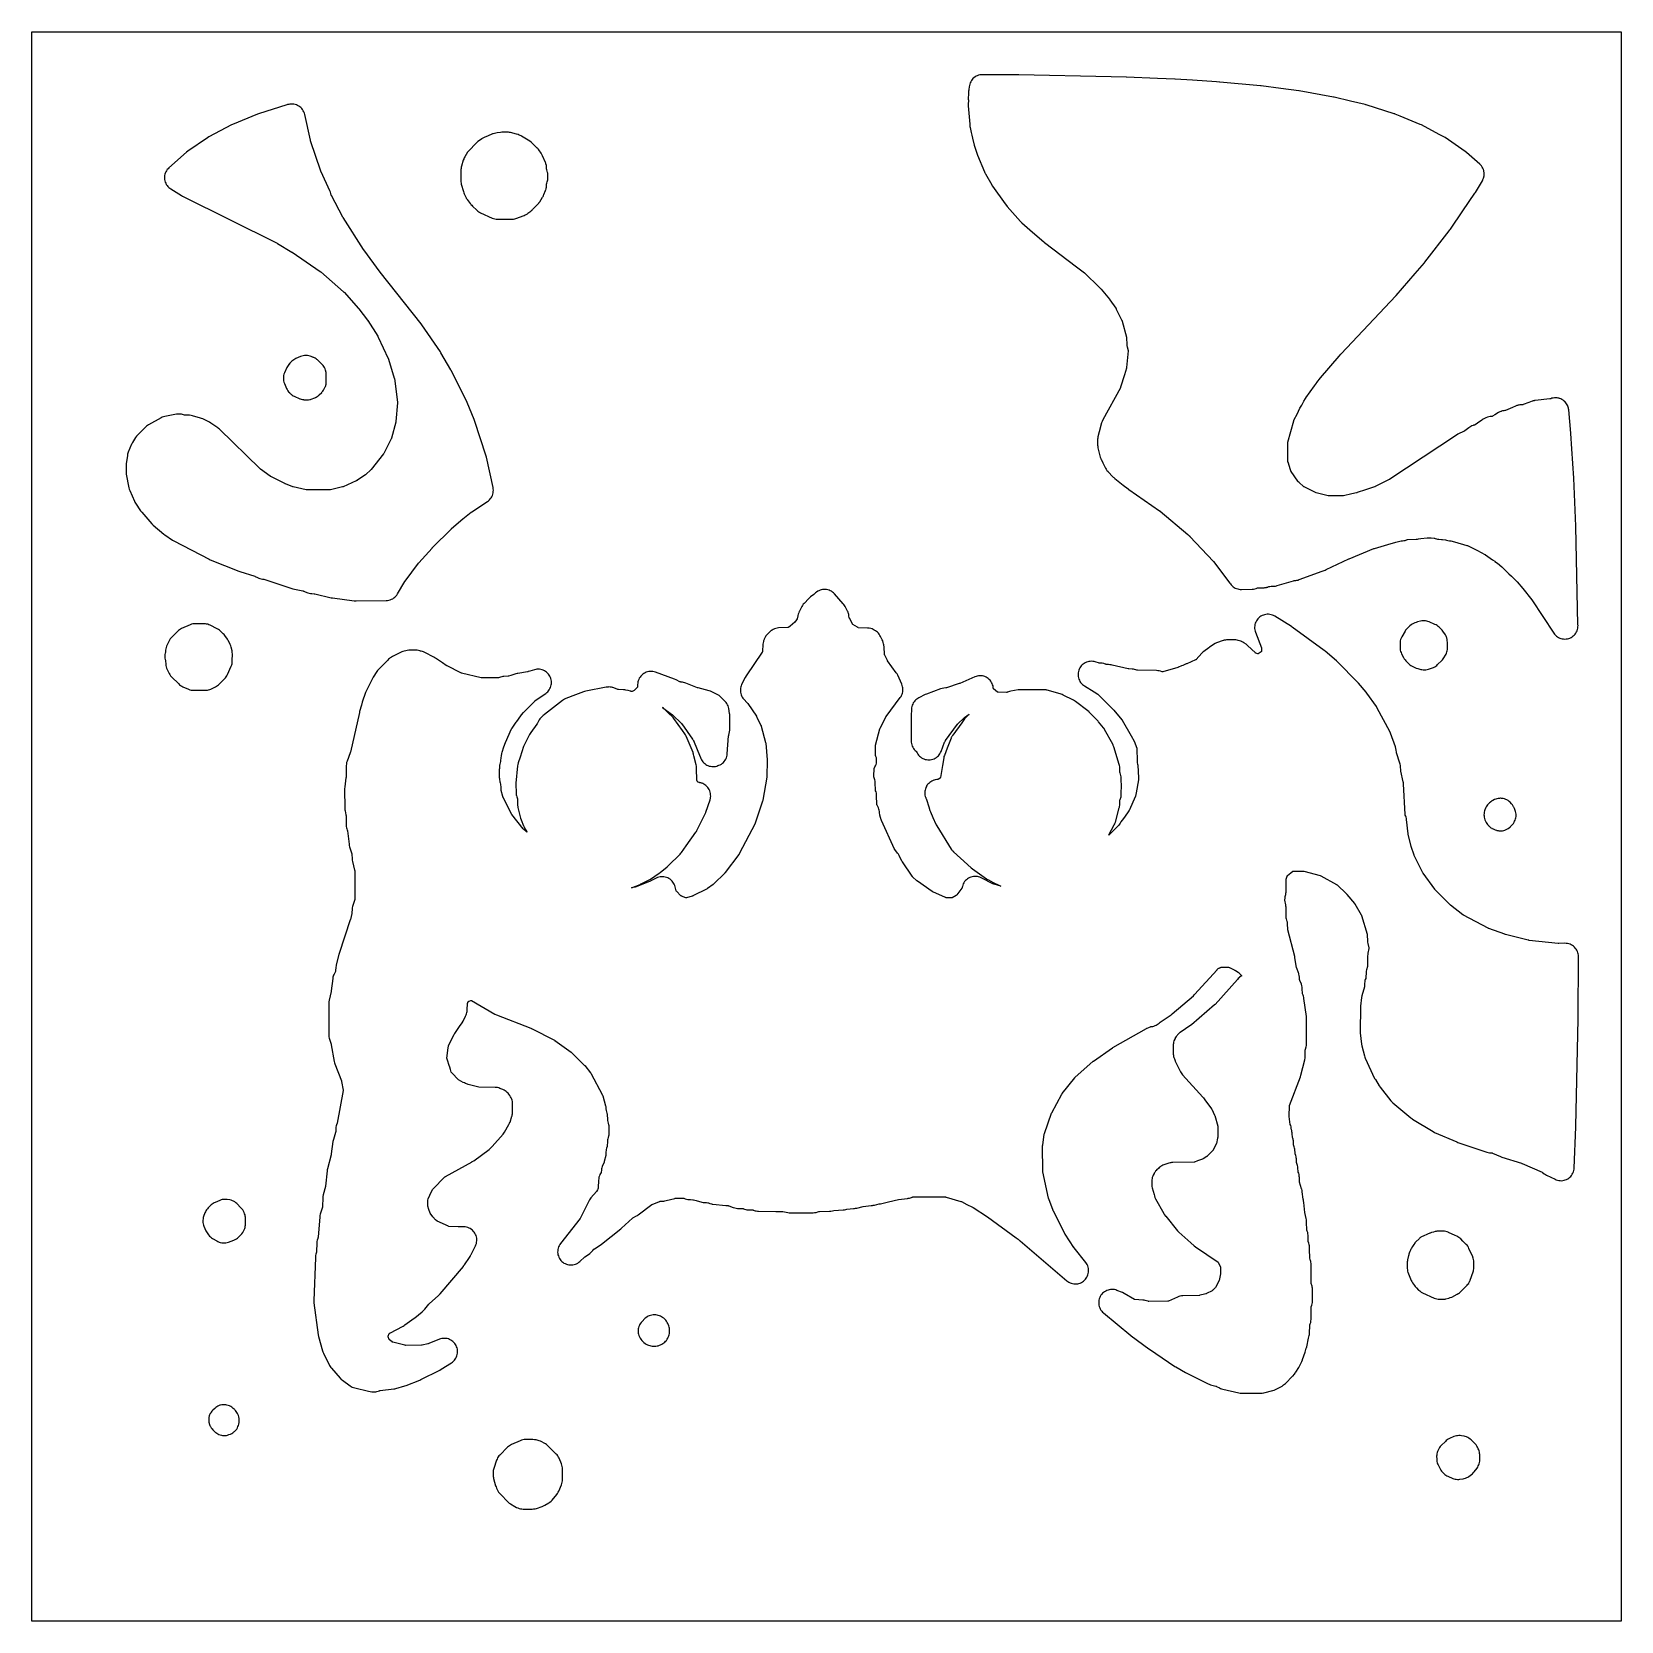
# Model space of a CAD drawing. Header units: millimetres. Extents: x 0 to 300, y 0 to 300.
import ezdxf

# ---------------------------------------------------------------- set-up
doc = ezdxf.new("R2010")
doc.units = ezdxf.units.MM
doc.layers.add('CUT', color=7, linetype='CONTINUOUS')

msp = doc.modelspace()

# ---------------------------------------------------------------- linework, layer by layer
at = {"layer": 'CUT'}
for points in [[(0.0501, 299.9994), (0.0614, 300), (299.9021, 300), (299.9192, 299.9992), (299.9606, 299.9971), (299.9634, 299.9386), (299.9634, 0.0614), (299.9606, 0.0029), (299.9192, 0.0008), (299.9021, 0), (0.0614, 0), (0.0501, 0.0006), (0.0029, 0.0029), (0.0006, 0.0501), (0, 0.0614), (0, 299.9386), (0.0006, 299.9499), (0.0029, 299.9971)], [(177.8548, 278.615), (177.9199, 278.3828), (178.414, 276.8983), (178.4783, 276.7264), (179.7916, 273.5738), (179.8737, 273.4049), (179.9172, 273.3154), (179.977, 273.2084), (181.1552, 271.1006), (181.2747, 270.913), (181.3098, 270.8579), (183.7009, 267.5429), (183.9453, 267.2041), (184.1041, 267.0059), (186.6179, 264.1773), (186.7357, 264.061), (186.8495, 263.9486), (188.8885, 262.1818), (191.0142, 260.34), (191.135, 260.2416), (197.1728, 255.6359), (198.6527, 254.5071), (198.7092, 254.4612), (198.7546, 254.4194), (198.7627, 254.412), (201.4227, 251.813), (201.7602, 251.4833), (201.8003, 251.4422), (201.8384, 251.3992), (203.408, 249.538), (203.4105, 249.535), (203.448, 249.4879), (203.481, 249.4417), (203.4853, 249.4357), (204.5819, 247.8086), (204.6064, 247.7695), (204.6082, 247.7667), (204.6101, 247.7636), (204.6125, 247.7598), (204.6226, 247.7438), (204.6466, 247.6995), (204.6591, 247.6764), (205.7447, 245.5098), (205.7459, 245.5072), (205.7526, 245.4928), (205.7815, 245.4173), (205.7868, 245.3994), (206.6061, 242.3852), (206.6089, 242.3738), (206.6112, 242.364), (206.6242, 242.2777), (206.6252, 242.2709), (206.6266, 242.2491), (206.6691, 240.9662), (206.6871, 240.7385), (206.7076, 240.6195), (206.7258, 240.5134), (206.7716, 240.3423), (206.7849, 240.2928), (206.9182, 239.8727), (206.9234, 239.8546), (206.9318, 239.8148), (206.9319, 239.7742), (206.9306, 239.7553), (206.6292, 236.6479), (206.6269, 236.6291), (206.6108, 236.5488), (206.6057, 236.5305), (206.2121, 235.2512), (205.4921, 232.9109), (205.486, 232.8929), (205.4558, 232.8213), (205.4541, 232.8173), (205.4454, 232.8004), (202.1303, 226.7404), (202.0012, 226.4663), (201.9063, 226.1787), (201.4536, 224.4637), (201.2198, 223.578), (201.1729, 223.3619), (201.1606, 223.2638), (201.1453, 223.1425), (201.1371, 222.9216), (201.1418, 222.289), (201.1435, 222.0536), (201.1488, 221.9748), (201.1634, 221.7571), (201.2012, 221.5556), (201.2182, 221.465), (201.6579, 219.7085), (201.7412, 219.4405), (201.8163, 219.2694), (201.854, 219.1835), (202.1276, 218.6448), (202.1276, 218.6447), (202.6436, 217.6286), (202.763, 217.4192), (202.842, 217.3073), (202.9021, 217.2222), (203.0509, 217.0495), (203.0594, 217.0396), (203.0746, 217.0236), (203.0913, 217.0059), (203.0982, 216.9987), (203.1022, 216.9944), (204.1112, 215.9314), (204.1794, 215.8647), (204.2447, 215.8009), (204.315, 215.7417), (204.3875, 215.6807), (205.9697, 214.4473), (206.9095, 213.7147), (206.9315, 213.6985), (207.0248, 213.63), (212.8424, 209.6077), (212.8884, 209.5743), (212.9327, 209.5387), (218.2052, 205.0946), (218.417, 204.8851), (218.4617, 204.8409), (218.5246, 204.7787), (218.5431, 204.7603), (223.0139, 200.0031), (226.1098, 195.9444), (226.2165, 195.7805), (226.3679, 195.5909), (226.537, 195.4168), (226.7221, 195.2599), (226.9216, 195.1218), (227.1336, 195.0036), (227.356, 194.9065), (227.5868, 194.8315), (227.8238, 194.7792), (228.0647, 194.7501), (228.3073, 194.7445), (230.3245, 194.7959), (230.5849, 194.8162), (230.8418, 194.8636), (231.0923, 194.9375), (231.3304, 195.0215), (231.3489, 195.0275), (231.3896, 195.0372), (231.4311, 195.0427), (231.4505, 195.0438), (231.451, 195.0438), (231.4643, 195.0442), (231.591, 195.0478), (232.5547, 195.075), (232.71, 195.0866), (232.7874, 195.0924), (232.8575, 195.1043), (233.0174, 195.1315), (233.1146, 195.1575), (233.2428, 195.1919), (233.3527, 195.2326), (233.4616, 195.273), (233.4974, 195.2882), (233.5156, 195.2959), (233.5207, 195.298), (233.5486, 195.3071), (233.5679, 195.3135), (233.5801, 195.3151), (233.5972, 195.3175), (233.6221, 195.3193), (233.8816, 195.3316), (233.8817, 195.3316), (234.4277, 195.3574), (234.5851, 195.3745), (234.7318, 195.3905), (234.9062, 195.4315), (235.0296, 195.4605), (238.1174, 196.3891), (238.1352, 196.394), (238.2136, 196.4093), (238.2319, 196.4116), (238.5538, 196.4424), (238.7663, 196.472), (238.9755, 196.5197), (238.9912, 196.5247), (239.0078, 196.5286), (239.112, 196.5622), (239.112, 196.5623), (239.2043, 196.592), (243.528, 198.1871), (244.104, 198.3996), (244.3108, 198.4866), (248.5758, 200.5113), (248.6043, 200.5244), (248.6077, 200.5258), (248.6331, 200.5367), (253.3031, 202.4597), (253.3493, 202.4773), (253.3613, 202.4819), (253.3932, 202.4922), (253.4206, 202.501), (255.9248, 203.2378), (257.4403, 203.6836), (258.4131, 203.9068), (258.6931, 203.9245), (258.945, 203.9533), (259.1926, 204.0074), (259.4336, 204.0864), (259.5275, 204.1225), (259.6374, 204.1648), (259.639, 204.1654), (261.2616, 204.2157), (261.5012, 204.2347), (261.7377, 204.2766), (262.157, 204.3718), (263.3419, 204.4613), (263.9516, 204.4642), (264.0879, 204.4625), (264.6825, 204.395), (264.6975, 204.3933), (264.8517, 204.3421), (265.0831, 204.2775), (265.3197, 204.2354), (265.5593, 204.2162), (266.0677, 204.1999), (266.1369, 204.1892), (266.1855, 204.1816), (266.2301, 204.1747), (266.7978, 204.0865), (267.0065, 204.0144), (267.2709, 203.9541), (267.5403, 203.9229), (267.8354, 203.9048), (268.507, 203.7554), (270.8005, 203.0674), (270.8699, 203.0441), (270.9368, 203.0189), (270.9512, 203.0122), (271.1791, 202.8984), (271.1792, 202.8983), (272.8147, 202.0815), (274.2467, 201.363), (274.251, 201.3607), (274.2801, 201.3434), (274.2931, 201.3352), (274.3167, 201.3205), (274.3478, 201.2997), (275.6827, 200.3491), (276.0926, 200.0572), (276.1151, 200.0411), (276.6125, 199.6869), (277.4616, 198.9873), (278.7864, 197.6983), (279.265, 197.2196), (280.3142, 196.164), (281.4235, 194.8987), (283.0754, 192.7692), (287.2278, 186.499), (287.3747, 186.2995), (287.5406, 186.1155), (287.7238, 185.9488), (287.9227, 185.8011), (288.1352, 185.6738), (288.3593, 185.5681), (288.5927, 185.4851), (288.8332, 185.4257), (289.0784, 185.3903), (289.3259, 185.3794), (289.5732, 185.393), (289.818, 185.4311), (290.0579, 185.4931), (290.2904, 185.5787), (290.5133, 185.6868), (290.7244, 185.8164), (290.9216, 185.9663), (291.1031, 186.135), (291.2669, 186.3208), (291.4116, 186.5219), (291.5356, 186.7363), (291.6378, 186.962), (291.7172, 187.1967), (291.7729, 187.438), (291.8045, 187.6838), (291.8117, 187.9314), (291.8083, 188.0942), (291.4231, 206.6), (291.4222, 206.6274), (291.4213, 206.6559), (291.0299, 215.7173), (291.0293, 215.7275), (291.0269, 215.7717), (290.6699, 221.2597), (290.4812, 224.1593), (290.4756, 224.2306), (290.0613, 228.6447), (290.0335, 228.8388), (290.0267, 228.8859), (290.013, 228.9422), (289.9689, 229.1225), (289.8979, 229.3248), (289.8883, 229.3524), (289.8752, 229.3805), (289.8752, 229.3806), (289.7857, 229.5733), (289.662, 229.7832), (289.5186, 229.9801), (289.3865, 230.1286), (289.3566, 230.1621), (289.2844, 230.2289), (289.1777, 230.3275), (289.1151, 230.3749), (288.9836, 230.4746), (288.8719, 230.5433), (288.7761, 230.6022), (288.5571, 230.7089), (288.3288, 230.7939), (288.226, 230.8211), (288.0933, 230.8562), (287.8936, 230.8887), (287.8528, 230.8953), (287.8015, 230.8986), (287.6097, 230.9108), (287.3662, 230.9026), (287.1247, 230.8707), (286.8875, 230.8155), (286.6567, 230.7374), (286.6203, 230.7231), (286.6047, 230.7174), (286.5699, 230.7072), (286.5459, 230.7024), (286.5343, 230.7001), (286.5182, 230.698), (283.7419, 230.3986), (283.607, 230.3785), (283.539, 230.3683), (283.3393, 230.3214), (283.2199, 230.2828), (283.2198, 230.2828), (283.1441, 230.2584), (282.5368, 230.0341), (282.5367, 230.0341), (281.455, 229.6348), (281.4388, 229.6293), (281.403, 229.6196), (281.3663, 229.6133), (281.3498, 229.6116), (281.2885, 229.6067), (280.8073, 229.5683), (280.6588, 229.5479), (280.5279, 229.53), (280.3801, 229.4924), (280.2545, 229.4604), (279.9907, 229.3605), (279.4231, 229.1081), (279.423, 229.1081), (279.4229, 229.108), (278.1108, 228.5245), (278.0935, 228.5173), (278.0552, 228.5047), (278.0245, 228.4979), (278.0159, 228.496), (277.9974, 228.4933), (277.8163, 228.4715), (277.5559, 228.4262), (277.3525, 228.3681), (277.3017, 228.3535), (277.267, 228.3396), (277.0565, 228.2545), (276.8233, 228.1301), (276.1136, 227.7021), (275.7, 227.4526), (275.6832, 227.4431), (275.6455, 227.4254), (275.6066, 227.4162), (275.6051, 227.4158), (275.5978, 227.4147), (275.5859, 227.4128), (275.2459, 227.3688), (275.0086, 227.3244), (274.9707, 227.3173), (274.703, 227.2354), (274.4461, 227.1241), (273.9142, 226.8572), (273.7448, 226.7639), (273.5831, 226.6577), (273.2982, 226.4544), (272.4166, 225.8254), (272.4021, 225.8155), (272.3736, 225.7989), (272.3697, 225.7967), (272.3598, 225.7932), (272.3342, 225.7841), (272.3174, 225.7795), (272.2446, 225.7611), (272.2235, 225.7558), (272.1128, 225.7223), (272.0004, 225.6884), (271.7844, 225.6004), (271.5776, 225.4927), (271.5562, 225.4789), (271.3817, 225.3662), (271.1774, 225.2203), (270.4378, 224.6922), (270.4343, 224.6899), (270.4334, 224.6893), (270.3649, 224.6481), (270.3636, 224.6474), (270.3487, 224.6397), (269.1491, 224.054), (268.8627, 223.89), (256.2913, 215.5401), (256.2792, 215.5326), (256.2287, 215.5012), (256.1638, 215.4663), (255.6974, 215.2337), (253.5279, 214.1518), (253.4516, 214.117), (253.3731, 214.0877), (251.7162, 213.5352), (251.7161, 213.5352), (251.716, 213.5351), (251.7158, 213.5351), (250.1447, 213.0111), (250.1423, 213.0104), (250.0836, 212.9926), (250.0508, 212.9845), (250.0217, 212.9773), (249.1272, 212.7821), (249.1271, 212.7821), (247.5649, 212.4412), (247.5479, 212.438), (247.5453, 212.4375), (247.4601, 212.4281), (247.4403, 212.4276), (244.7858, 212.418), (244.7795, 212.4182), (244.7634, 212.4186), (244.6671, 212.4298), (244.6451, 212.4344), (243.6666, 212.6693), (242.3943, 212.9747), (242.3737, 212.9802), (242.2873, 213.0117), (242.2842, 213.0131), (242.268, 213.0206), (240.1109, 214.0956), (240.0952, 214.1039), (240.0774, 214.1149), (240.0629, 214.124), (240.0326, 214.1471), (240.0259, 214.1529), (240.0193, 214.1587), (239.2122, 214.9029), (239.0272, 215.0735), (239.0123, 215.088), (238.9537, 215.1554), (238.9415, 215.1721), (237.6668, 217.0126), (237.6572, 217.0272), (237.6568, 217.0278), (237.6377, 217.0621), (237.6339, 217.0708), (237.622, 217.0981), (237.6174, 217.1111), (237.6159, 217.1153), (237.5578, 217.294), (237.0796, 218.7643), (237.0796, 218.7645), (237.0796, 218.7646), (237.0795, 218.7646), (237.0741, 218.7828), (237.0655, 218.8227), (237.0609, 218.8633), (237.0602, 218.8822), (237.0198, 222.4486), (237.0205, 222.4575), (237.0272, 222.4951), (237.0316, 222.5122), (238.1587, 226.5698), (238.1638, 226.5867), (238.1847, 226.6413), (238.2099, 226.697), (238.8456, 227.9838), (238.8456, 227.9839), (239.2782, 228.8594), (239.286, 228.8745), (239.2961, 228.8943), (239.3152, 228.9286), (239.6777, 229.5548), (240.097, 230.2793), (240.0971, 230.2793), (240.396, 230.7957), (240.4028, 230.8069), (240.4235, 230.8409), (240.4529, 230.8848), (242.0538, 233.1587), (242.4311, 233.6947), (242.4632, 233.738), (242.4971, 233.7799), (243.2408, 234.6561), (246.741, 238.7796), (246.7411, 238.7797), (246.7412, 238.7798), (247.0483, 239.1416), (247.0485, 239.1418), (247.0684, 239.1647), (247.0871, 239.1851), (247.0891, 239.1873), (257.3989, 250.1401), (257.4667, 250.2151), (261.1014, 254.4037), (261.1014, 254.4038), (261.1015, 254.4038), (262.8353, 256.4018), (262.8569, 256.4282), (262.9238, 256.5098), (267.5222, 262.4489), (267.6451, 262.6076), (267.7335, 262.7293), (270.099, 266.197), (270.0991, 266.1971), (270.0991, 266.1972), (272.3629, 269.5159), (272.4254, 269.6147), (272.457, 269.6648), (273.7591, 271.8964), (273.8454, 272.0625), (273.8723, 272.1143), (273.9635, 272.3422), (274.032, 272.5779), (274.036, 272.5992), (274.077, 272.8193), (274.0906, 272.9765), (274.0981, 273.0638), (274.0968, 273.1716), (274.0951, 273.3093), (274.0801, 273.4452), (274.0681, 273.5533), (274.0173, 273.7935), (273.9698, 273.9435), (273.9431, 274.0275), (273.9041, 274.1185), (273.8464, 274.2531), (273.728, 274.4682), (273.5891, 274.6706), (273.431, 274.8584), (273.2552, 275.0298), (270.7585, 277.2359), (270.5183, 277.4233), (266.728, 280.0263), (266.4871, 280.1725), (265.6132, 280.6375), (262.2596, 282.4221), (262.0356, 282.5274), (258.2612, 284.0788), (257.3266, 284.463), (257.268, 284.4842), (257.1271, 284.5353), (251.8131, 286.2087), (251.7477, 286.2268), (251.6423, 286.2559), (248.8434, 286.9235), (245.7864, 287.6528), (245.6464, 287.6819), (245.6463, 287.6819), (245.6454, 287.6821), (239.2094, 288.8304), (239.18, 288.8349), (239.095, 288.848), (235.7541, 289.2856), (232.0035, 289.7769), (231.9625, 289.7815), (231.9123, 289.7871), (224.195, 290.5112), (224.1334, 290.516), (224.1238, 290.5168), (223.5982, 290.551), (223.598, 290.551), (219.0844, 290.8448), (215.7609, 291.0612), (215.7064, 291.0641), (212.4355, 291.2055), (206.6203, 291.4569), (206.5731, 291.4584), (206.5644, 291.4587), (203.7159, 291.518), (186.2595, 291.8815), (186.2155, 291.882), (179.5049, 291.9038), (179.414, 291.9041), (179.1661, 291.8926), (178.9205, 291.8565), (178.6798, 291.7964), (178.4462, 291.7126), (178.222, 291.6061), (178.0096, 291.4779), (177.8109, 291.3292), (177.6279, 291.1616), (177.4624, 290.9767), (177.316, 290.7762), (177.1903, 290.5623), (177.0864, 290.3369), (177.0053, 290.1024), (176.9479, 289.8609), (176.9148, 289.615), (176.8732, 289.1245), (176.8404, 288.9884), (176.8084, 288.7797), (176.7942, 288.569), (176.7805, 288.0298), (176.7484, 287.65), (176.7439, 287.2895), (176.7565, 287.08), (176.7365, 286.2884), (176.7434, 286.029), (177.0162, 282.562), (177.0368, 282.4028), (177.0415, 282.3242), (177.0623, 282.1192), (177.0999, 281.9165), (177.3145, 280.9783), (177.3412, 280.7336), (177.403, 280.459), (177.5556, 279.9238)], [(18.4838, 213.3917), (19.3755, 211.3861), (19.4735, 211.1896), (19.5883, 211.0024), (20.5464, 209.5842), (20.7362, 209.3379), (22.6545, 207.1446), (22.9121, 206.8899), (24.9038, 205.1878), (25.1215, 205.0215), (26.5431, 204.0541), (26.7944, 203.9038), (33.4525, 200.4348), (33.679, 200.3308), (39.0542, 198.1802), (39.2464, 198.1122), (42.0858, 197.237), (42.1018, 197.2317), (42.169, 197.2041), (42.1842, 197.1967), (42.6131, 196.9746), (42.8286, 196.8756), (43.0526, 196.7975), (43.2829, 196.741), (43.5176, 196.7065), (43.6871, 196.6898), (43.7076, 196.6872), (43.7952, 196.6687), (43.8151, 196.6627), (49.2544, 194.8662), (49.5701, 194.7844), (51.1765, 194.478), (51.1934, 194.4744), (51.2651, 194.4537), (51.2814, 194.4478), (52.1077, 194.1253), (52.3587, 194.0423), (52.617, 193.9863), (52.8799, 193.9579), (53.3086, 193.9344), (53.3255, 193.9331), (53.3977, 193.9226), (53.4142, 193.919), (56.4875, 193.1851), (56.7561, 193.1363), (60.8531, 192.6208), (61.1919, 192.6014), (66.8848, 192.6623), (67.141, 192.6782), (67.3942, 192.7203), (67.6419, 192.7882), (67.8812, 192.8811), (68.1097, 192.998), (68.3251, 193.1378), (68.5249, 193.2989), (68.7072, 193.4797), (68.87, 193.6782), (69.0116, 193.8924), (70.3806, 196.2144), (70.4164, 196.2714), (70.4554, 196.3263), (72.9823, 199.6797), (73.013, 199.7187), (73.0453, 199.7564), (75.5344, 202.5431), (75.5588, 202.5697), (75.5841, 202.5955), (79.184, 206.1656), (79.2113, 206.1918), (79.2394, 206.2171), (81.3318, 208.044), (81.3446, 208.0549), (81.3725, 208.0779), (82.9257, 209.3255), (82.9718, 209.3607), (83.0196, 209.3937), (85.9773, 211.3286), (86.1806, 211.4767), (86.368, 211.6444), (86.5375, 211.8302), (86.6876, 212.0321), (86.8166, 212.248), (86.9232, 212.4758), (87.0065, 212.7131), (87.0654, 212.9576), (87.0995, 213.2068), (87.1084, 213.4582), (87.092, 213.7092), (87.0504, 213.9572), (85.7912, 219.6878), (85.7305, 219.913), (83.5756, 226.6488), (83.5022, 226.8484), (82.1725, 230.0401), (82.1003, 230.1979), (79.154, 236.0831), (79.0778, 236.2239), (77.2062, 239.4315), (77.1085, 239.5857), (73.5909, 244.7144), (73.4887, 244.8529), (65.7649, 254.6018), (65.7558, 254.6135), (65.7367, 254.6388), (62.66, 258.8239), (62.6372, 258.8561), (62.6154, 258.889), (58.7571, 264.9392), (58.7332, 264.9784), (58.7107, 265.0184), (56.5375, 269.0861), (56.5298, 269.1014), (56.5153, 269.1357), (56.504, 269.1713), (56.5001, 269.1875), (56.4426, 269.4501), (56.3675, 269.7196), (56.2628, 269.9791), (54.583, 273.5504), (54.555, 273.6148), (54.5309, 273.6807), (52.6185, 279.4166), (52.6005, 279.4757), (52.5855, 279.5358), (51.5052, 284.4121), (51.4397, 284.6511), (51.3508, 284.8825), (51.2394, 285.104), (51.1067, 285.3133), (50.9538, 285.5085), (50.7824, 285.6875), (50.5941, 285.8487), (50.3908, 285.9905), (50.1744, 286.1114), (49.9472, 286.2103), (49.7112, 286.2862), (49.4689, 286.3384), (49.2226, 286.3664), (48.9747, 286.3698), (48.7278, 286.3486), (48.4841, 286.3031), (48.2864, 286.2559), (48.1158, 286.2087), (42.8017, 284.5353), (42.6022, 284.463), (37.8937, 282.5276), (37.6687, 282.4218), (33.4043, 280.1499), (33.1647, 280.0044), (29.4466, 277.4515), (29.2074, 277.265), (25.8887, 274.336), (25.7124, 274.1643), (25.5539, 273.9761), (25.4147, 273.7732), (25.296, 273.5576), (25.1991, 273.3314), (25.125, 273.0968), (25.0743, 272.856), (25.0475, 272.6113), (25.0448, 272.3653), (25.0664, 272.1201), (25.112, 271.8783), (25.1811, 271.6421), (25.2731, 271.4139), (25.3871, 271.1958), (25.522, 270.99), (25.6765, 270.7985), (25.849, 270.623), (26.038, 270.4654), (26.2415, 270.3271), (28.2676, 269.0918), (28.4532, 268.9892), (46.2788, 260.0978), (46.3199, 260.0764), (46.36, 260.0533), (49.0923, 258.414), (49.1237, 258.3945), (49.1545, 258.374), (54.4267, 254.7481), (54.4797, 254.7095), (54.5305, 254.668), (58.8491, 250.9369), (58.9071, 250.8834), (58.9614, 250.8261), (61.6521, 247.7938), (61.6823, 247.7584), (61.7111, 247.7219), (63.3365, 245.5741), (63.3642, 245.5359), (63.3904, 245.4966), (65.2882, 242.527), (65.3283, 242.4595), (65.3638, 242.3895), (67.2592, 238.3308), (67.2915, 238.2549), (67.3185, 238.1769), (68.4089, 234.6314), (68.4103, 234.6264), (68.4278, 234.5478), (68.4306, 234.5297), (69.0172, 230.0902), (69.0193, 230.0698), (69.0213, 229.9812), (69.0201, 229.9607), (68.7123, 226.435), (68.7104, 226.4184), (68.6978, 226.3474), (68.6938, 226.3312), (67.8637, 223.2658), (67.8583, 223.2478), (67.8294, 223.1721), (67.8215, 223.1551), (66.4579, 220.4308), (66.4487, 220.4136), (66.4034, 220.3426), (66.3917, 220.327), (64.0693, 217.4056), (64.0663, 217.4019), (64.017, 217.3483), (64.0052, 217.3368), (63.0256, 216.4272), (63.022, 216.424), (62.9646, 216.3779), (62.9509, 216.3682), (61.3411, 215.2769), (61.327, 215.2678), (61.2637, 215.2327), (61.2486, 215.2255), (58.7591, 214.1211), (58.7431, 214.1144), (58.672, 214.0904), (58.6552, 214.086), (56.3891, 213.5482), (56.3679, 213.5438), (56.2751, 213.5328), (56.2535, 213.5322), (51.9067, 213.5209), (51.8855, 213.5214), (51.7946, 213.5315), (51.7738, 213.5356), (49.3371, 214.088), (49.3322, 214.0892), (49.26, 214.1113), (49.2439, 214.1173), (47.8594, 214.6694), (47.8128, 214.6891), (47.7671, 214.7108), (45.1064, 216.0435), (45.1018, 216.0459), (45.0331, 216.0874), (45.0181, 216.0978), (43.172, 217.4458), (43.1059, 217.4977), (43.0436, 217.5541), (35.4263, 224.9667), (35.2668, 225.1091), (35.0957, 225.2374), (33.8067, 226.1204), (33.5156, 226.2921), (32.2705, 226.9173), (32.0586, 227.0117), (31.8388, 227.086), (30.3379, 227.517), (30.0507, 227.5815), (29.7579, 227.6117), (28.9693, 227.6465), (28.9494, 227.6479), (28.8644, 227.6607), (28.845, 227.6652), (28.4402, 227.7711), (28.2235, 227.8177), (28.0036, 227.8448), (27.7821, 227.8524), (27.5608, 227.8403), (27.3414, 227.8087), (25.1279, 227.3887), (24.8717, 227.3259), (24.6236, 227.2365), (24.3862, 227.1215), (22.0235, 225.8179), (21.8238, 225.6952), (21.6364, 225.5542), (21.463, 225.3963), (19.9585, 223.891), (19.7676, 223.6768), (19.6026, 223.4421), (19.011, 222.4889), (18.9134, 222.3168), (18.8297, 222.1375), (18.2068, 220.6524), (18.133, 220.4531), (18.0764, 220.2482), (18.0374, 220.0393), (17.813, 218.4698), (17.7878, 218.1318), (17.7804, 216.9636), (17.7909, 216.7189), (17.8252, 216.4764), (18.313, 213.936), (18.3828, 213.6589)], [(82.1708, 268.3555), (82.1977, 268.3154), (82.7408, 267.5713), (82.8417, 267.4446), (82.8721, 267.4064), (83.0168, 267.2532), (83.1779, 267.0966), (83.9811, 266.3151), (84.1292, 266.183), (84.1423, 266.1713), (84.1745, 266.1472), (84.3154, 266.0419), (84.429, 265.9714), (84.4989, 265.928), (84.6917, 265.8303), (86.8793, 264.838), (87.1261, 264.7414), (87.3817, 264.6716), (87.6433, 264.6292), (87.9078, 264.6147), (90.4872, 264.6103), (90.7073, 264.6197), (90.7149, 264.6207), (90.7162, 264.6207), (90.9349, 264.6496), (91.1502, 264.6976), (91.3605, 264.7643), (92.9142, 265.3345), (93.128, 265.4244), (93.3325, 265.5337), (93.526, 265.6616), (93.5269, 265.6622), (93.634, 265.7403), (94.1528, 266.1187), (94.3195, 266.2515), (94.4461, 266.3714), (94.4743, 266.398), (94.5907, 266.518), (95.5336, 267.4902), (95.6862, 267.6655), (95.7103, 267.6932), (95.8642, 267.9141), (96.3914, 268.7651), (96.4505, 268.8603), (96.4793, 268.9119), (96.4793, 268.912), (96.5617, 269.0596), (96.5999, 269.1458), (96.6542, 269.2681), (96.9462, 270.0163), (96.9718, 270.0819), (96.9839, 270.1185), (97.0532, 270.3273), (97.1051, 270.5628), (97.1089, 270.5799), (97.1126, 270.6125), (97.1381, 270.8368), (97.1663, 271.2938), (97.1682, 271.3147), (97.176, 271.3593), (97.1888, 271.4027), (97.1964, 271.4223), (97.2049, 271.4425), (97.2063, 271.4458), (97.2911, 271.6792), (97.345, 271.8911), (97.3523, 271.9198), (97.3609, 271.9771), (97.3893, 272.1654), (97.4018, 272.4134), (97.4022, 272.9677), (97.3974, 273.0669), (97.3904, 273.2123), (97.3719, 273.3378), (97.3547, 273.4546), (97.2955, 273.6922), (97.2133, 273.9228), (97.2122, 273.9255), (97.1943, 273.969), (97.1869, 273.9884), (97.1746, 274.0312), (97.167, 274.0751), (97.1652, 274.0957), (97.1408, 274.501), (97.1137, 274.7315), (97.1073, 274.7852), (97.0416, 275.0637), (96.9926, 275.1995), (96.9445, 275.3329), (96.3956, 276.618), (96.2766, 276.8598), (96.1321, 277.0874), (95.671, 277.7342), (95.5843, 277.8457), (95.5843, 277.8458), (95.5437, 277.898), (95.4031, 278.0507), (94.4641, 278.9897), (94.3332, 279.1057), (94.3331, 279.1057), (94.2359, 279.1917), (93.9849, 279.3644), (92.4005, 280.3172), (92.3523, 280.3433), (92.3522, 280.3433), (92.196, 280.4277), (91.982, 280.5186), (91.7606, 280.5893), (91.495, 280.6606), (90.3596, 280.9656), (90.1555, 281.0113), (89.9483, 281.0399), (89.9142, 281.0417), (89.7395, 281.051), (88.9194, 281.0603), (88.6815, 281.0517), (88.4454, 281.0205), (87.8016, 280.9038), (87.8015, 280.9038), (87.3454, 280.8212), (87.0727, 280.7558), (86.9486, 280.7109), (86.8091, 280.6604), (86.1006, 280.3578), (85.3946, 280.0563), (85.2697, 279.9944), (85.143, 279.9317), (84.9811, 279.8274), (84.9069, 279.7797), (84.6628, 279.6023), (84.6628, 279.6022), (84.6627, 279.6022), (84.2041, 279.269), (84.042, 279.1407), (83.896, 279.004), (83.891, 278.9993), (83.7583, 278.8644), (82.5869, 277.673), (82.4075, 277.4696), (82.3896, 277.4442), (82.2512, 277.248), (81.9962, 276.8411), (81.7171, 276.396), (81.6016, 276.1909), (81.5483, 276.071), (81.5059, 275.9758), (81.439, 275.7767), (81.4309, 275.7526), (81.1151, 274.6431), (81.0604, 274.451), (81.0568, 274.4386), (81.0039, 274.2134), (80.972, 273.9843), (80.9613, 273.7533), (80.962, 271.8959), (80.9725, 271.6676), (81.0039, 271.4412), (81.0557, 271.2186), (81.4441, 269.8408), (81.5197, 269.6145), (81.6165, 269.3964), (81.9321, 268.7684), (81.9832, 268.6667), (82.0083, 268.6215), (82.0832, 268.4866)], [(47.488, 234.3549), (47.5263, 234.1011), (47.5904, 233.8526), (47.6796, 233.612), (48.0882, 232.6631), (48.1901, 232.4538), (48.3111, 232.2549), (48.45, 232.0681), (48.6057, 231.895), (48.6064, 231.8943), (48.6633, 231.8367), (48.7539, 231.745), (48.8222, 231.6821), (48.9306, 231.5825), (49.0532, 231.4897), (49.1221, 231.4377), (49.3216, 231.315), (49.3266, 231.3119), (49.3382, 231.3062), (49.5422, 231.2063), (50.6001, 230.7499), (50.6619, 230.7269), (50.8384, 230.6612), (51.0845, 230.5971), (51.2824, 230.5666), (51.3358, 230.5584), (51.4002, 230.5551), (51.5897, 230.5454), (51.8033, 230.5453), (51.8034, 230.5453), (52.0134, 230.5453), (52.2508, 230.5565), (52.4861, 230.5902), (52.6134, 230.621), (52.7171, 230.6461), (52.9417, 230.7237), (53.2524, 230.8478), (53.3983, 230.9062), (53.5781, 230.9888), (53.6284, 231.0119), (53.7041, 231.0565), (53.8466, 231.1403), (54.0507, 231.2902), (54.2311, 231.4532), (54.2385, 231.4599), (54.7225, 231.9439), (54.7416, 231.9652), (54.9077, 232.1509), (55.0687, 232.3771), (55.2037, 232.6198), (55.2504, 232.716), (55.3194, 232.8582), (55.3841, 233.0085), (55.4093, 233.0669), (55.4635, 233.233), (55.4798, 233.283), (55.5305, 233.5046), (55.5604, 233.7274), (55.5608, 233.7298), (55.5705, 233.9569), (55.5703, 234.0218), (55.5664, 235.4259), (55.56, 235.5486), (55.5534, 235.6744), (55.5241, 235.8653), (55.5157, 235.9204), (55.4537, 236.1614), (55.3681, 236.395), (55.2597, 236.619), (55.1295, 236.8311), (54.9789, 237.0292), (54.8094, 237.2113), (53.9921, 238.0062), (53.9196, 238.0706), (53.8249, 238.1548), (53.6451, 238.2879), (53.4541, 238.4044), (53.2535, 238.5033), (53.1308, 238.5508), (53.0449, 238.584), (52.5167, 238.7613), (52.5163, 238.7614), (52.2653, 238.8314), (52.0084, 238.8748), (51.7484, 238.8913), (51.4881, 238.8806), (51.2304, 238.8429), (50.9779, 238.7786), (50.7335, 238.6884), (49.8467, 238.3073), (49.8451, 238.3065), (49.8402, 238.3044), (49.6349, 238.2049), (49.4395, 238.0871), (49.2557, 237.952), (49.085, 237.8007), (48.7112, 237.4377), (48.5506, 237.2663), (48.5249, 237.2331), (48.5032, 237.2097), (48.3594, 237.0213), (48.2342, 236.8202), (48.1285, 236.6082), (47.6881, 235.6087), (47.5968, 235.3688), (47.5306, 235.1209), (47.4901, 234.8674), (47.4759, 234.6112)], [(54.8553, 51.0602), (54.9333, 50.8211), (55.0349, 50.5911), (56.2025, 48.271), (56.3043, 48.0883), (56.421, 47.9147), (56.5517, 47.7515), (58.1999, 45.8622), (58.4044, 45.6537), (58.6318, 45.4705), (60.0869, 44.4323), (60.2845, 44.3049), (60.4932, 44.1966), (60.7111, 44.1084), (60.9363, 44.0411), (63.5588, 43.3898), (63.8523, 43.3353), (64.1502, 43.3161), (64.6498, 43.3139), (64.9, 43.3253), (65.1478, 43.3618), (65.3907, 43.4228), (65.6263, 43.5078), (65.6509, 43.5181), (65.6672, 43.5245), (65.7033, 43.5358), (65.7403, 43.5436), (65.7577, 43.5461), (68.3348, 43.8466), (68.5338, 43.878), (68.7297, 43.9253), (70.3881, 44.3974), (70.6325, 44.4808), (73.2314, 45.5209), (73.4223, 45.6067), (77.0321, 47.4152), (77.2562, 47.5423), (79.1999, 48.7814), (79.4005, 48.9237), (79.5862, 49.0849), (79.7552, 49.2637), (79.9057, 49.4582), (80.0365, 49.6665), (80.1461, 49.8867), (80.2335, 50.1166), (80.298, 50.354), (80.3388, 50.5965), (80.3556, 50.8419), (80.3481, 51.0878), (80.3166, 51.3317), (80.2612, 51.5713), (80.1826, 51.8044), (80.0814, 52.0286), (79.9587, 52.2417), (79.8157, 52.4418), (79.6536, 52.6269), (79.4742, 52.7951), (79.2791, 52.9449), (79.0703, 53.0748), (78.8497, 53.1835), (78.6194, 53.2701), (78.3818, 53.3336), (78.1391, 53.3734), (77.8936, 53.3892), (77.6478, 53.3808), (77.404, 53.3483), (77.1646, 53.292), (76.9319, 53.2124), (74.9106, 52.4083), (74.8325, 52.3803), (74.7526, 52.3578), (73.6628, 52.0919), (73.6412, 52.0873), (73.5462, 52.0757), (73.524, 52.075), (70.5338, 52.0653), (70.5286, 52.0654), (70.4795, 52.0691), (70.4543, 52.0733), (70.4319, 52.0783), (68.1153, 52.6584), (68.1099, 52.6599), (68.0639, 52.6756), (68.0387, 52.6929), (68.0195, 52.7079), (67.5298, 53.1104), (67.5159, 53.1224), (67.488, 53.1504), (67.4694, 53.1852), (67.462, 53.2021), (67.2562, 53.7027), (67.2497, 53.7197), (67.2385, 53.7568), (67.2498, 53.7938), (67.2564, 53.8108), (67.4646, 54.3116), (67.4721, 54.3286), (67.4909, 54.3635), (67.5241, 54.3851), (67.5403, 54.394), (70.0913, 55.7157), (70.2522, 55.8067), (70.406, 55.9095), (72.1863, 57.1966), (72.2913, 57.2768), (73.6615, 58.3821), (73.8598, 58.5604), (73.9236, 58.6314), (74.0165, 58.7228), (74.1515, 58.8799), (74.9047, 59.8329), (74.9136, 59.8436), (74.9669, 59.8996), (74.981, 59.9125), (76.7464, 61.4533), (76.8848, 61.5837), (77.013, 61.7243), (77.0491, 61.7672), (77.0832, 61.802), (81.4487, 66.9721), (81.4938, 67.0334), (81.5053, 67.047), (81.6714, 67.2674), (82.6075, 68.6638), (82.7114, 68.833), (82.8016, 69.0099), (82.8711, 69.1609), (82.9096, 69.2211), (83.0409, 69.4535), (83.7243, 70.8296), (83.8244, 71.0594), (83.901, 71.2979), (83.9533, 71.543), (83.9808, 71.792), (83.9832, 72.0426), (83.9606, 72.2921), (83.913, 72.5381), (83.8411, 72.7782), (83.7456, 73.0098), (83.6273, 73.2307), (83.4875, 73.4386), (83.3276, 73.6315), (83.1492, 73.8075), (82.9541, 73.9647), (82.7442, 74.1015), (82.5217, 74.2167), (82.2887, 74.309), (82.0477, 74.3776), (81.8011, 74.4216), (81.5512, 74.4408), (80.4703, 74.4693), (78.6741, 74.5284), (78.6569, 74.5294), (78.6566, 74.5294), (78.6439, 74.5337), (78.6267, 74.5409), (76.5265, 75.4885), (76.2037, 75.7763), (75.6652, 76.3386), (75.2081, 77.0015), (74.9282, 77.7022), (74.7524, 78.3291), (74.7392, 79.0095), (74.7573, 79.4633), (74.8302, 79.6929), (75.4305, 81.1026), (75.6774, 81.5531), (77.9729, 83.8749), (77.9858, 83.8874), (78.0124, 83.9095), (78.0318, 83.9227), (78.0462, 83.9311), (83.122, 86.7365), (83.1228, 86.737), (83.1302, 86.7411), (83.4037, 86.9163), (86.3227, 89.0649), (86.5281, 89.2336), (86.6553, 89.3631), (86.7195, 89.4166), (86.903, 89.6058), (88.9307, 91.93), (89.079, 92.1174), (89.2088, 92.3181), (89.2127, 92.3248), (90.0406, 93.7504), (90.1586, 93.9803), (90.2404, 94.1906), (90.2523, 94.221), (90.6114, 95.3071), (90.6353, 95.395), (90.6814, 95.5639), (90.7101, 95.7426), (90.7237, 95.8266), (90.7296, 95.939), (90.7378, 96.0924), (90.7375, 97.6482), (90.7375, 97.6504), (90.7267, 97.8817), (90.6946, 98.111), (90.6414, 98.3364), (90.5676, 98.5558), (90.4738, 98.7675), (90.3605, 98.9943), (90.2289, 99.2259), (90.225, 99.2313), (90.2168, 99.2457), (90.0606, 99.462), (89.8823, 99.6604), (89.7339, 99.8089), (89.5451, 99.9793), (89.34, 100.1298), (89.1206, 100.2586), (88.8893, 100.3644), (88.8778, 100.369), (88.8776, 100.3691), (88.8679, 100.3729), (88.3524, 100.5777), (88.14, 100.6513), (87.9218, 100.7054), (87.6997, 100.7397), (87.4754, 100.754), (84.3864, 100.8111), (84.3793, 100.8114), (84.3693, 100.813), (84.1429, 100.8555), (82.3608, 101.2884), (82.2438, 101.3393), (81.8611, 101.506), (81.6643, 101.5917), (81.3911, 101.7107), (80.5441, 102.2122), (79.2542, 103.5119), (79.1768, 103.6544), (79.0236, 104.1213), (78.8727, 104.5808), (78.7787, 104.8673), (78.4495, 105.8702), (78.3375, 106.2828), (78.3381, 106.2888), (78.5853, 108.2493), (78.6258, 108.5386), (78.6284, 108.5544), (78.6303, 108.5622), (78.6455, 108.6042), (78.6541, 108.6231), (79.7331, 110.814), (79.7714, 110.8846), (79.8186, 110.958), (80.7227, 112.2586), (81.213, 112.964), (81.2187, 112.9721), (81.3906, 113.2586), (81.861, 114.1763), (81.9204, 114.3005), (81.9765, 114.4265), (82.0603, 114.6409), (82.124, 114.862), (82.1671, 115.088), (82.1892, 115.317), (82.2564, 116.6529), (82.2578, 116.6711), (82.2636, 116.7098), (82.2837, 116.7433), (82.2942, 116.7583), (82.4754, 117.0024), (82.4862, 117.0163), (82.5113, 117.0442), (82.5464, 117.0577), (82.5632, 117.0628), (82.8483, 117.1421), (82.866, 117.1466), (82.9042, 117.1533), (82.9397, 117.1376), (82.9558, 117.129), (87.4159, 114.608), (87.7331, 114.4571), (94.2022, 111.9192), (94.2521, 111.8983), (94.301, 111.8752), (98.6549, 109.6926), (98.6595, 109.6902), (98.7275, 109.6492), (98.7424, 109.6389), (101.8013, 107.4116), (101.8052, 107.4087), (101.8626, 107.36), (101.875, 107.3481), (104.2538, 104.9694), (104.3007, 104.9197), (104.3447, 104.8674), (105.4289, 103.5008), (105.439, 103.4874), (105.479, 103.4266), (105.4872, 103.4119), (107.6995, 99.2809), (107.7085, 99.263), (107.741, 99.183), (107.747, 99.1639), (108.2872, 97.2765), (108.2922, 97.2568), (108.3071, 97.1706), (108.3089, 97.1504), (108.3378, 96.6926), (108.3699, 96.4212), (108.4315, 96.1549), (108.5217, 95.8969), (108.5787, 95.7587), (108.5848, 95.743), (108.5955, 95.7083), (108.5999, 95.6727), (108.6008, 95.6556), (108.6306, 94.7231), (108.6505, 94.478), (108.6944, 94.236), (108.7619, 93.9994), (108.8616, 93.7056), (108.8677, 93.686), (108.8772, 93.6431), (108.882, 93.5993), (108.8826, 93.5789), (108.8824, 91.7567), (108.8818, 91.7367), (108.8772, 91.6939), (108.8681, 91.6518), (108.8623, 91.6326), (108.7514, 91.2982), (108.6874, 91.069), (108.6454, 90.8349), (108.6258, 90.5978), (108.5921, 89.6235), (108.591, 89.6053), (108.5859, 89.5664), (108.5733, 89.5293), (108.5543, 89.4844), (108.5551, 89.4841), (108.4796, 89.2933), (108.4135, 89.0646), (108.3694, 88.8305), (108.3478, 88.5934), (108.3217, 87.9913), (108.3205, 87.9729), (108.3093, 87.8942), (108.3054, 87.8762), (108.0418, 86.7951), (108.0198, 86.7168), (107.9925, 86.6401), (107.6608, 85.7994), (107.5891, 85.5912), (107.536, 85.3775), (107.5019, 85.1599), (107.4598, 84.784), (107.4576, 84.7674), (107.4504, 84.732), (107.4371, 84.6989), (107.4298, 84.6836), (107.2347, 84.2981), (107.1258, 84.0507), (107.0443, 83.793), (106.991, 83.528), (106.9667, 83.2588), (106.914, 81.7924), (106.913, 81.7758), (106.9085, 81.7401), (106.8947, 81.7068), (106.8874, 81.6922), (106.8542, 81.6287), (106.7965, 81.5322), (106.7344, 81.3999), (106.5797, 81.1044), (105.5262, 79.892), (105.3977, 79.7312), (105.2829, 79.5603), (105.1825, 79.3806), (103.4713, 75.9973), (99.7733, 71.2841), (99.63, 71.0816), (99.5075, 70.8659), (99.407, 70.6391), (99.3295, 70.4034), (99.2757, 70.1613), (99.2462, 69.9149), (99.2412, 69.6669), (99.2608, 69.4196), (99.3049, 69.1755), (99.3729, 68.9369), (99.4642, 68.7063), (99.578, 68.4858), (99.713, 68.2777), (99.868, 68.084), (100.0415, 67.9066), (100.2316, 67.7473), (100.4366, 67.6076), (100.6545, 67.489), (100.883, 67.3924), (101.12, 67.3191), (101.363, 67.2695), (101.6098, 67.2443), (101.8579, 67.2437), (102.1048, 67.2677), (102.3481, 67.316), (102.5855, 67.3882), (102.8145, 67.4836), (103.0329, 67.6012), (103.2386, 67.7398), (103.4296, 67.8982), (104.3613, 68.7524), (104.4245, 68.8064), (104.4913, 68.8559), (105.3281, 69.4314), (105.5348, 69.59), (105.7239, 69.7694), (105.8933, 69.9674), (106.0987, 70.2345), (106.1091, 70.2475), (106.1334, 70.2738), (106.1619, 70.2955), (106.1758, 70.3046), (107.2891, 71.0031), (107.5095, 71.1585), (111.1637, 74.0431), (111.3141, 74.1718), (113.392, 76.0974), (113.397, 76.1014), (113.4194, 76.1159), (113.4403, 76.1277), (114.1131, 76.485), (114.2837, 76.5844), (114.4459, 76.697), (117.007, 78.6284), (117.0114, 78.6316), (117.0556, 78.6595), (117.0797, 78.6717), (117.1019, 78.6813), (118.4484, 79.2236), (118.4665, 79.2304), (118.5065, 79.2419), (118.5475, 79.2492), (118.5667, 79.2511), (119.2607, 79.3023), (119.4891, 79.3298), (119.7141, 79.3782), (121.3639, 79.8131), (121.3689, 79.8143), (121.4177, 79.8231), (121.4432, 79.8255), (121.4662, 79.8262), (122.9503, 79.8378), (122.9672, 79.8375), (123.0036, 79.8345), (123.0383, 79.8252), (123.0545, 79.8196), (123.2825, 79.7357), (123.5287, 79.6593), (123.7813, 79.6086), (124.0379, 79.5842), (124.082, 79.5823), (124.3385, 79.5712), (124.7266, 79.5544), (124.7468, 79.5529), (124.7515, 79.5522), (124.8334, 79.5397), (124.8345, 79.5395), (124.8531, 79.5351), (125.3968, 79.391), (126.475, 79.1052), (126.7167, 79.0538), (126.8835, 79.0353), (126.9623, 79.0265), (127.3406, 79.0033), (127.5821, 78.9885), (127.5904, 78.9878), (127.5997, 78.987), (127.6371, 78.9811), (127.6383, 78.9807), (127.6396, 78.9802), (127.6425, 78.9792), (127.6508, 78.9762), (127.6727, 78.9684), (127.6889, 78.9613), (127.7154, 78.9489), (127.9778, 78.8439), (128.2504, 78.7692), (128.3934, 78.747), (128.5297, 78.7258), (130.9652, 78.4869), (131.415, 78.4428), (131.4204, 78.4421), (131.4717, 78.4327), (131.4977, 78.4255), (131.5206, 78.4175), (132.3934, 78.088), (132.6504, 78.0065), (132.9147, 77.9532), (133.1832, 77.9286), (134.1301, 77.8933), (134.1471, 77.8923), (134.1834, 77.8876), (134.2179, 77.8766), (134.2338, 77.8703), (134.2956, 77.8442), (134.5082, 77.7656), (134.727, 77.7066), (134.9503, 77.6677), (135.1761, 77.6491), (136.0588, 77.6167), (136.0788, 77.6154), (136.1217, 77.6092), (136.1637, 77.5984), (136.1827, 77.5919), (136.2997, 77.548), (136.5065, 77.4806), (136.7182, 77.4314), (136.9335, 77.4008), (137.1506, 77.389), (140.4037, 77.3541), (140.4496, 77.3514), (141.6199, 77.341), (141.6466, 77.3407), (141.6534, 77.3405), (141.712, 77.3351), (141.7407, 77.3321), (141.7582, 77.329), (142.6654, 77.1453), (142.9109, 77.1082), (143.1588, 77.0956), (143.2141, 77.0956), (143.2614, 77.0935), (143.8261, 77.0949), (147.1463, 77.0914), (147.3987, 77.1039), (147.3994, 77.1041), (147.4638, 77.1042), (147.7045, 77.1164), (147.7568, 77.1242), (147.7968, 77.1265), (148.0614, 77.1706), (148.3198, 77.2428), (148.5389, 77.3169), (148.544, 77.3185), (148.5897, 77.3298), (148.6088, 77.3319), (148.6174, 77.3329), (148.6191, 77.3331), (148.6224, 77.3334), (148.6252, 77.3337), (148.6423, 77.3344), (150.5477, 77.3702), (150.7329, 77.3839), (150.8222, 77.3905), (151.0929, 77.4409), (151.3368, 77.5148), (153.1044, 77.6314), (153.3833, 77.6657), (153.6566, 77.731), (153.8409, 77.7976), (155.0598, 77.9004), (155.2115, 77.9218), (155.2375, 77.9255), (155.4609, 77.9442), (155.694, 77.9862), (156.9259, 78.2691), (158.4012, 78.4413), (158.494, 78.4573), (158.6679, 78.4874), (158.8125, 78.5002), (159.0405, 78.5419), (159.9327, 78.7483), (159.9609, 78.7501), (160.0148, 78.7561), (160.2013, 78.777), (160.3998, 78.8189), (160.4378, 78.827), (160.9217, 78.9539), (161.6735, 79.1511), (163.5947, 79.5957), (165.2748, 79.814), (165.4173, 79.8326), (165.6279, 79.8692), (165.8346, 79.9236), (166.0359, 79.9955), (166.2032, 80.0635), (166.2202, 80.0699), (166.2576, 80.081), (166.2965, 80.0847), (166.3147, 80.0851), (172.4464, 80.0708), (172.4868, 80.0688), (172.5094, 80.0671), (172.5971, 80.0522), (175.35, 79.2338), (175.3552, 79.2321), (175.4341, 79.2013), (175.4515, 79.1931), (176.4929, 78.6713), (177.5387, 78.1473), (177.5957, 78.1168), (177.6509, 78.0832), (180.3824, 76.3212), (185.7883, 72.3693), (186.1287, 72.1123), (186.1344, 72.1078), (186.426, 71.8557), (186.5018, 71.7964), (195.3238, 64.2602), (195.5181, 64.1101), (195.7261, 63.9798), (195.946, 63.8705), (196.1755, 63.7833), (196.4124, 63.719), (196.6545, 63.6783), (196.8994, 63.6615), (197.1448, 63.6688), (197.3883, 63.7002), (197.6275, 63.7553), (197.8602, 63.8335), (198.0841, 63.9343), (198.297, 64.0565), (198.4969, 64.199), (198.6819, 64.3604), (198.8501, 64.5391), (199, 64.7336), (199.1301, 64.9417), (199.2392, 65.1617), (199.3262, 65.3912), (199.3902, 65.6282), (199.4307, 65.8704), (199.4472, 66.1153), (199.4396, 66.3607), (199.4081, 66.6041), (199.3527, 66.8433), (199.2742, 67.0759), (199.1733, 67.2997), (199.0509, 67.5125), (198.9082, 67.7123), (196.7215, 70.4759), (196.6925, 70.5141), (196.6651, 70.5533), (195.0106, 73.0296), (194.9711, 73.0929), (194.9356, 73.1586), (192.8012, 77.4261), (192.7747, 77.4827), (192.7512, 77.5406), (191.9369, 79.7113), (191.9098, 79.7923), (191.8885, 79.875), (190.8128, 84.7896), (190.8091, 84.8089), (190.7997, 84.8933), (190.7991, 84.913), (190.769, 89.6998), (190.7716, 89.7873), (190.7807, 89.8744), (191.0723, 91.9318), (191.0754, 91.9503), (191.0946, 92.0289), (191.1005, 92.0467), (192.4524, 95.8674), (192.4542, 95.8721), (192.4848, 95.9416), (192.4926, 95.9569), (194.4114, 99.4903), (194.4142, 99.4951), (194.4606, 99.5658), (194.4722, 99.5811), (196.8702, 102.59), (196.8735, 102.594), (196.927, 102.6514), (196.94, 102.6636), (200.2259, 105.6353), (200.2826, 105.6833), (200.3421, 105.7278), (203.944, 108.2479), (203.991, 108.2791), (204.0394, 108.3081), (210.3616, 111.893), (210.4236, 111.9258), (210.4874, 111.9548), (211.1065, 112.2153), (211.1233, 112.2219), (211.1604, 112.2334), (211.2163, 112.2395), (211.329, 112.2461), (211.5575, 112.2807), (211.7818, 112.3364), (212, 112.4125), (212.2102, 112.5084), (212.4107, 112.6234), (212.5997, 112.7563), (212.7757, 112.9062), (212.7783, 112.9086), (212.8741, 112.9896), (212.8899, 113.0016), (212.9408, 113.0384), (215.013, 114.4593), (215.2292, 114.6255), (219.2286, 118.0644), (219.455, 118.2856), (223.6843, 122.9745), (223.7255, 123.018), (223.7389, 123.0315), (223.8233, 123.1087), (223.9102, 123.1741), (224.0078, 123.2337), (224.0244, 123.2429), (224.0777, 123.2704), (224.2263, 123.3427), (224.2771, 123.3661), (224.2934, 123.3731), (224.3931, 123.411), (224.4909, 123.4385), (224.5907, 123.4571), (224.697, 123.4672), (224.7147, 123.4681), (224.7706, 123.4697), (225.4888, 123.4735), (225.5568, 123.472), (225.5784, 123.4709), (225.7074, 123.4575), (225.8281, 123.4315), (225.9511, 123.3905), (225.9712, 123.3826), (226.0338, 123.3559), (226.9367, 122.9414), (226.9386, 122.9404), (226.9557, 122.9319), (227.0021, 122.909), (227.0547, 122.881), (227.0928, 122.8593), (227.1181, 122.8449), (227.2708, 122.7519), (227.5462, 122.5841), (227.6098, 122.5426), (227.6295, 122.5289), (227.7486, 122.4349), (227.7665, 122.4189), (227.7684, 122.417), (227.8215, 122.3666), (228.3203, 121.863), (228.3546, 121.8246), (228.3593, 121.8195), (228.3581, 121.8188), (228.3503, 121.8145), (228.1145, 121.6671), (227.9537, 121.5397), (227.8965, 121.4944), (227.699, 121.2986), (227.5664, 121.1515), (223.3093, 116.4319), (223.293, 116.4149), (223.2556, 116.376), (223.2176, 116.3412), (223.1985, 116.3236), (218.8469, 112.5819), (218.8447, 112.5801), (218.8319, 112.5698), (218.8194, 112.5595), (218.8154, 112.5563), (218.795, 112.5397), (218.741, 112.5005), (216.737, 111.1264), (216.7369, 111.1263), (216.6792, 111.0868), (216.4796, 110.9346), (216.2962, 110.7632), (216.2054, 110.6593), (216.1309, 110.5742), (215.9854, 110.3696), (215.9647, 110.337), (215.8517, 110.16), (215.8076, 110.0846), (215.7537, 109.9925), (215.6691, 109.8179), (215.6671, 109.8132), (215.6424, 109.7569), (215.5545, 109.5256), (215.4986, 109.319), (215.4899, 109.2867), (215.4838, 109.2504), (215.4838, 109.2503), (215.4492, 109.0426), (215.436, 108.843), (215.4329, 108.7957), (215.4152, 107.7305), (215.4158, 107.6657), (215.4162, 107.6081), (215.4239, 107.3705), (215.434, 107.059), (215.4526, 106.8255), (215.4925, 106.5973), (215.4929, 106.5947), (215.5547, 106.3687), (215.6339, 106.1245), (215.697, 105.93), (215.7536, 105.7768), (215.7666, 105.7416), (215.7968, 105.6765), (215.8511, 105.5594), (216.8163, 103.68), (216.9242, 103.4907), (217.0481, 103.3115), (217.1872, 103.1438), (221.0225, 98.9093), (221.0651, 98.8597), (221.1049, 98.8079), (221.3991, 98.4037), (222.6345, 96.7061), (222.6441, 96.6924), (222.68, 96.6332), (222.6877, 96.6184), (223.2251, 95.5366), (223.2329, 95.5201), (223.2601, 95.4497), (223.2621, 95.4433), (223.2655, 95.4323), (223.8348, 93.4348), (223.835, 93.4341), (223.8393, 93.4176), (223.8462, 93.3812), (223.8498, 93.3443), (223.8503, 93.327), (223.8652, 91.4788), (223.8651, 91.4734), (223.8625, 91.4372), (223.8615, 91.4227), (223.86, 91.4136), (223.8575, 91.3975), (223.8525, 91.375), (223.8522, 91.3737), (223.8004, 91.1632), (223.8003, 91.1631), (223.5609, 90.1911), (223.5576, 90.1791), (223.5548, 90.1692), (223.5399, 90.129), (223.5219, 90.0807), (223.5153, 90.0669), (223.5122, 90.0601), (223.47, 89.9773), (223.4638, 89.9652), (223.4546, 89.9472), (223.4543, 89.9466), (223.4512, 89.9405), (223.4396, 89.9178), (223.4394, 89.9174), (223.4386, 89.9157), (223.4314, 89.9017), (223.3999, 89.8399), (223.3147, 89.6725), (222.944, 88.945), (222.9366, 88.9312), (222.9346, 88.9276), (222.9127, 88.8934), (222.8874, 88.8615), (222.874, 88.847), (222.3148, 88.2696), (221.8133, 87.7517), (221.8047, 87.7432), (221.8009, 87.7395), (221.7735, 87.7158), (221.7441, 87.6945), (221.7325, 87.6873), (221.7297, 87.6855), (221.062, 87.2877), (221.0468, 87.2791), (221.0423, 87.2769), (220.9819, 87.2478), (220.9658, 87.2413), (220.0244, 86.8845), (219.4417, 86.6637), (219.4256, 86.658), (219.3917, 86.6484), (219.3569, 86.6448), (219.3397, 86.6441), (215.3374, 86.5725), (215.09, 86.5557), (214.9674, 86.5351), (214.8456, 86.5146), (214.6064, 86.4495), (214.5611, 86.4347), (213.6725, 86.1447), (213.4543, 86.062), (213.2448, 85.9594), (213.0458, 85.8376), (212.8589, 85.6978), (212.8467, 85.6868), (212.6859, 85.5413), (212.2529, 85.1109), (212.2446, 85.1018), (212.08, 84.9204), (211.9276, 84.7131), (211.8428, 84.5688), (211.7973, 84.4913), (211.6454, 84.1993), (211.5556, 84.0053), (211.5495, 83.9923), (211.4728, 83.7774), (211.4161, 83.5564), (211.4119, 83.5306), (211.3797, 83.3311), (211.3713, 83.2083), (211.3641, 83.1035), (211.3542, 82.6781), (211.3507, 82.5251), (211.3575, 82.2746), (211.3792, 82.1046), (211.3893, 82.026), (211.4459, 81.7818), (211.794, 80.5609), (211.878, 80.2664), (211.9707, 79.9994), (212.093, 79.7446), (213.6347, 76.9491), (213.6949, 76.8534), (213.7309, 76.7944), (213.7387, 76.7838), (213.7884, 76.7048), (213.9693, 76.4799), (213.9976, 76.4486), (216.209, 73.7069), (216.3205, 73.5797), (216.3436, 73.5533), (216.3651, 73.5325), (216.4903, 73.4112), (218.7484, 71.3961), (219.3467, 70.8622), (219.6059, 70.6599), (221.7579, 69.1971), (221.7579, 69.197), (223.8839, 67.752), (223.9302, 67.7172), (223.9558, 67.6652), (224.3133, 66.8436), (224.3195, 66.8286), (224.331, 66.7926), (224.3355, 66.754), (224.3363, 66.736), (224.3608, 65.5488), (224.0619, 64.286), (224.0606, 64.2809), (224.0455, 64.2342), (224.0436, 64.2295), (224.0348, 64.2088), (224.0243, 64.1878), (223.3952, 62.9999), (222.9624, 62.5549), (222.801, 62.405), (222.7879, 62.3934), (222.7839, 62.3903), (222.7781, 62.3865), (222.7603, 62.3768), (221.7035, 61.8342), (221.6958, 61.8306), (221.6183, 61.8016), (221.5983, 61.796), (221.0649, 61.6618), (220.4423, 61.5101), (220.3906, 61.5031), (220.3698, 61.502), (217.2116, 61.426), (216.9515, 61.4061), (216.6949, 61.3593), (216.4446, 61.2859), (216.2033, 61.1869), (214.5495, 60.405), (214.5307, 60.3968), (214.489, 60.3824), (214.4453, 60.3775), (214.4248, 60.3769), (210.7921, 60.3679), (210.7717, 60.3684), (210.7281, 60.373), (210.6852, 60.3824), (210.6657, 60.3884), (210.3532, 60.4933), (210.1417, 60.5541), (209.9258, 60.596), (209.707, 60.6188), (208.1949, 60.7094), (208.1776, 60.7108), (208.1407, 60.7165), (208.1068, 60.7321), (208.0916, 60.7405), (206.1417, 61.8692), (205.8309, 62.0215), (204.7968, 62.442), (204.5659, 62.5229), (204.3283, 62.5809), (204.086, 62.6154), (203.8416, 62.6261), (203.5973, 62.6128), (203.3555, 62.5757), (203.1185, 62.5151), (202.8885, 62.4317), (202.6678, 62.3262), (202.4584, 62.1996), (202.2624, 62.0531), (202.0817, 61.8882), (201.918, 61.7064), (201.7728, 61.5095), (201.6475, 61.2994), (201.5434, 61.078), (201.4615, 60.8475), (201.4024, 60.61), (201.3669, 60.368), (201.3551, 60.1236), (201.3673, 59.8793), (201.4034, 59.6373), (201.4629, 59.4), (201.5453, 59.1696), (201.6499, 58.9485), (201.7755, 58.7386), (201.9211, 58.5419), (202.0852, 58.3605), (202.2663, 58.1959), (207.4193, 53.9541), (207.5056, 53.8862), (210.8007, 51.4084), (210.914, 51.328), (215.7515, 48.0949), (215.8996, 48.0032), (217.7341, 46.9541), (217.8575, 46.888), (221.9986, 44.8182), (222.2198, 44.7207), (222.4494, 44.645), (223.482, 44.3591), (223.5007, 44.3534), (223.5792, 44.3226), (223.5968, 44.3141), (224.16, 44.0224), (224.3526, 43.9328), (224.5521, 43.8599), (224.757, 43.8041), (227.7977, 43.1148), (228.0723, 43.0684), (228.3504, 43.0529), (231.915, 43.0528), (232.2135, 43.0707), (232.5077, 43.1241), (234.2155, 43.5408), (234.4758, 43.6195), (234.726, 43.7261), (235.4624, 44.0882), (235.7192, 44.237), (235.7387, 44.2469), (235.7457, 44.2504), (235.9691, 44.3785), (236.1782, 44.5288), (236.2563, 44.5982), (236.423, 44.7232), (236.6068, 44.8921), (237.9226, 46.2288), (238.0313, 46.3359), (238.2153, 46.5382), (238.2926, 46.6446), (238.4008, 46.787), (238.5218, 46.9807), (238.5393, 47.0118), (239.1032, 47.884), (239.2487, 48.1414), (239.6715, 49.0042), (239.7983, 49.314), (239.821, 49.3821), (239.8253, 49.3951), (240.2952, 50.8059), (240.2953, 50.806), (240.5383, 51.5357), (240.5385, 51.5361), (240.5573, 51.6042), (240.6082, 51.7891), (240.9613, 53.3943), (241.0843, 53.953), (241.116, 54.1386), (241.1239, 54.1843), (241.1241, 54.1867), (241.1264, 54.2003), (241.1439, 54.4356), (241.1803, 55.7632), (241.1812, 55.779), (241.1864, 55.8191), (241.1955, 55.8585), (241.2012, 55.8764), (241.2278, 55.9546), (241.2903, 56.1376), (241.2904, 56.1379), (241.3618, 56.3894), (241.4066, 56.6469), (241.4098, 56.6949), (241.4136, 56.7185), (241.4284, 56.9582), (241.4608, 59.325), (241.4611, 59.334), (241.4662, 59.3745), (241.4763, 59.4173), (241.4827, 59.4368), (241.5517, 59.6306), (241.6259, 59.8792), (241.674, 60.1341), (241.6954, 60.3926), (241.7063, 60.7467), (241.7083, 60.7613), (241.7173, 61.0112), (241.7034, 62.0111), (241.7049, 62.3694), (241.6972, 62.5765), (241.6964, 62.5833), (241.6959, 62.6293), (241.6845, 62.8412), (241.6552, 63.0513), (241.6082, 63.2581), (241.4683, 63.7722), (241.467, 63.7773), (241.4647, 63.7895), (241.4194, 67.5008), (241.4038, 67.7507), (241.3996, 67.7759), (241.399, 67.7865), (241.3715, 67.9476), (241.3633, 67.9978), (241.3623, 68.0012), (241.3546, 68.0466), (241.2831, 68.3005), (241.2066, 68.5256), (241.2009, 68.544), (241.1917, 68.5846), (241.1866, 68.6258), (241.1858, 68.6445), (241.1587, 70.1061), (241.1505, 70.548), (241.1313, 70.8141), (241.1307, 70.8175), (241.1304, 70.8214), (241.0862, 71.0637), (241.0839, 71.0767), (241.0838, 71.0769), (241.0821, 71.0863), (241.0056, 71.3445), (240.9276, 71.5635), (240.9215, 71.582), (240.9117, 71.6227), (240.9113, 71.6256), (240.9061, 71.6641), (240.9051, 71.6835), (240.8723, 72.8462), (240.8497, 73.1185), (240.8224, 73.2586), (240.7975, 73.3866), (240.7163, 73.6475), (240.6489, 73.8288), (240.6422, 73.8485), (240.6328, 73.8859), (240.5962, 75.2756), (240.5937, 75.3106), (240.5897, 75.487), (240.5712, 75.7391), (240.5273, 75.988), (240.2665, 77.1281), (240.067, 79.0113), (240.0574, 79.0742), (240.0321, 79.2392), (239.9764, 79.463), (239.9165, 79.6344), (239.7781, 81.0436), (239.7407, 81.2939), (239.6781, 81.5392), (239.6534, 81.6191), (239.2691, 82.8592), (239.2676, 82.8644), (239.2564, 82.9152), (239.2545, 82.9303), (239.253, 82.942), (239.2525, 82.9496), (239.2515, 82.9661), (239.2263, 83.6307), (239.2178, 83.8573), (239.217, 83.8779), (239.1978, 84.107), (239.1576, 84.3333), (239.0967, 84.555), (239.0158, 84.7702), (238.9921, 84.8254), (238.9857, 84.8413), (238.9768, 84.8686), (238.9756, 84.8773), (238.9747, 84.8899), (238.9744, 84.895), (238.9463, 85.5225), (238.9331, 85.6664), (238.9252, 85.7516), (238.9241, 85.7649), (238.8837, 85.9896), (238.8231, 86.2097), (238.7426, 86.4233), (238.7152, 86.4871), (238.7088, 86.503), (238.6999, 86.5303), (238.6986, 86.5391), (238.6974, 86.5567), (238.6821, 86.8986), (238.6694, 87.1842), (238.6555, 87.3344), (238.6483, 87.4133), (238.6471, 87.4266), (238.6068, 87.6513), (238.5461, 87.8714), (238.4656, 88.085), (238.4382, 88.1488), (238.4318, 88.1647), (238.4229, 88.192), (238.4217, 88.2008), (238.4205, 88.2184), (238.4069, 88.5222), (238.3924, 88.846), (238.378, 89.0024), (238.3713, 89.075), (238.3702, 89.0883), (238.3298, 89.313), (238.2692, 89.5331), (238.1887, 89.7467), (238.1609, 89.8113), (238.1546, 89.8269), (238.146, 89.8532), (238.1452, 89.8594), (238.1447, 89.8625), (238.1435, 89.8802), (238.1309, 90.1626), (238.1154, 90.5077), (238.0977, 90.7004), (238.0938, 90.7422), (238.0848, 90.79), (238.0503, 90.9737), (237.9851, 91.2001), (237.9506, 91.2879), (237.9408, 91.3128), (237.9249, 91.4288), (237.9083, 91.5493), (237.8774, 91.7751), (237.8458, 92.0056), (237.8385, 92.1694), (237.8201, 92.3695), (237.8201, 92.3696), (237.8169, 92.404), (237.8071, 92.4558), (237.7733, 92.6354), (237.747, 92.7268), (237.6984, 93.0818), (237.6528, 93.3245), (237.5835, 93.5616), (237.5074, 93.7502), (237.2941, 95.2684), (237.2938, 95.271), (237.2934, 95.2736), (237.2886, 95.3531), (237.2886, 95.3712), (237.3351, 97.191), (237.3362, 97.2119), (237.3409, 97.2454), (237.3424, 97.2567), (237.3437, 97.2617), (237.3536, 97.3006), (237.3544, 97.3028), (237.3605, 97.3204), (239.4195, 102.7582), (239.508, 103.0416), (240.2392, 105.9891), (240.2505, 106.0478), (240.2897, 106.2522), (240.3117, 106.5192), (240.3394, 107.483), (240.3489, 107.8154), (240.3503, 107.8379), (240.3648, 107.9346), (240.3702, 107.9566), (240.4981, 108.4189), (240.548, 108.6367), (240.5782, 108.8581), (240.5819, 108.9384), (240.5827, 108.945), (240.5857, 109.0206), (240.5885, 109.0813), (240.5886, 109.0922), (240.591, 109.1528), (240.5897, 109.7754), (240.5959, 113.5492), (240.5729, 113.8916), (240.5697, 113.9152), (240.5661, 113.9781), (240.5391, 114.1391), (240.0736, 117.5476), (240.0366, 117.7535), (239.9826, 117.9556), (239.9118, 118.1525), (239.8164, 118.3866), (239.8144, 118.3918), (239.8049, 118.4222), (239.7633, 119.4168), (239.737, 119.6887), (239.6812, 119.9562), (239.5965, 120.216), (239.3263, 120.9131), (239.2821, 121.0272), (239.2756, 121.0452), (239.2647, 121.085), (239.2579, 121.1256), (239.2563, 121.1434), (239.2562, 121.1447), (239.2246, 121.6407), (239.2137, 121.7356), (239.1957, 121.8925), (239.1414, 122.14), (239.0995, 122.2677), (239.0624, 122.3807), (238.7216, 123.2651), (238.7151, 123.2834), (238.7078, 123.3104), (238.6932, 123.3641), (238.6896, 123.3832), (238.3873, 125.2367), (238.3647, 125.3445), (238.3417, 125.4545), (237.0539, 130.4832), (237.0527, 130.4883), (237.0494, 130.5028), (237.037, 130.589), (237.0357, 130.6091), (237.0005, 131.5823), (236.9792, 131.8293), (236.9598, 131.9333), (236.9336, 132.0731), (236.8641, 132.3111), (236.7684, 132.587), (236.7624, 132.6059), (236.7528, 132.6474), (236.7476, 132.6896), (236.7467, 132.7094), (236.7108, 134.7667), (236.6981, 134.9791), (236.6673, 135.1897), (236.4937, 136.1035), (236.541, 136.5271), (236.556, 136.7724), (236.6159, 136.9878), (236.664, 137.1939), (236.6945, 137.4034), (236.7071, 137.6147), (236.7474, 139.9359), (236.7476, 139.9413), (236.7526, 139.9921), (236.7576, 140.0181), (236.7635, 140.0411), (236.9353, 140.6495), (236.9407, 140.667), (236.9551, 140.7035), (236.9823, 140.7318), (236.996, 140.744), (237.8978, 141.5118), (237.9119, 141.5232), (237.944, 141.5455), (237.9827, 141.55), (238.0009, 141.5508), (239.9341, 141.5857), (239.9517, 141.5856), (239.9894, 141.5828), (240.0267, 141.5764), (240.0438, 141.5722), (243.1362, 140.7413), (243.1578, 140.7347), (243.2482, 140.6983), (243.2683, 140.688), (246.2553, 139.0444), (246.26, 139.0416), (246.3037, 139.0126), (246.3248, 138.9956), (246.3427, 138.9792), (248.1176, 137.2676), (248.1631, 137.2212), (248.2061, 137.1724), (249.6064, 135.4911), (249.6096, 135.4871), (249.6546, 135.4238), (249.664, 135.4088), (250.879, 133.3508), (250.8897, 133.3315), (250.9283, 133.244), (250.9354, 133.223), (252.0282, 129.6599), (252.0296, 129.6548), (252.0406, 129.605), (252.0439, 129.5788), (252.0454, 129.5551), (252.0924, 128.3879), (252.1117, 128.163), (252.1511, 127.9409), (252.3448, 127.0782), (252.3487, 127.0582), (252.3536, 127.0148), (252.349, 126.9714), (252.3452, 126.9514), (252.158, 126.0911), (252.1177, 125.8493), (252.1012, 125.6047), (252.0642, 123.5602), (252.0634, 123.5405), (252.0581, 123.4983), (252.0485, 123.4569), (252.0425, 123.4381), (251.947, 123.1627), (251.8772, 122.9235), (251.8315, 122.6785), (251.8105, 122.4301), (251.7774, 121.4732), (251.7763, 121.455), (251.7711, 121.4161), (251.7585, 121.379), (251.7396, 121.3341), (251.7403, 121.3338), (251.6649, 121.143), (251.5987, 120.9143), (251.5547, 120.6803), (251.5331, 120.4431), (251.5073, 119.847), (251.5059, 119.8268), (251.4927, 119.7402), (251.488, 119.7204), (251.0424, 118.0393), (250.9802, 117.724), (250.7691, 116.1149), (250.748, 115.8132), (250.7061, 111.3571), (250.7233, 111.0397), (250.9766, 108.9004), (251.0338, 108.5881), (251.5042, 106.7062), (251.5734, 106.4766), (251.6643, 106.2547), (253.4339, 102.4648), (253.5616, 102.2259), (254.2744, 101.0508), (254.4603, 100.7849), (256.5171, 98.2156), (256.6777, 98.0339), (256.8551, 97.8685), (260.2673, 94.9848), (260.4226, 94.8637), (260.587, 94.7552), (264.4447, 92.4215), (264.7417, 92.268), (268.9193, 90.4513), (269.1259, 90.3721), (274.6, 88.548), (274.8532, 88.4782), (275.1123, 88.4353), (275.5509, 88.3862), (275.5692, 88.3837), (275.6082, 88.3754), (275.6462, 88.3632), (275.6633, 88.3563), (277.2121, 87.6882), (277.4514, 87.5992), (281.1389, 86.4378), (281.1961, 86.4182), (281.2522, 86.3958), (285.0379, 84.7662), (285.0427, 84.764), (285.0872, 84.7405), (285.109, 84.7263), (285.1278, 84.7124), (285.4483, 84.4637), (285.6554, 84.319), (285.8761, 84.196), (287.4812, 83.405), (287.7089, 83.3066), (287.9452, 83.2311), (288.1878, 83.1795), (288.4344, 83.1521), (288.6825, 83.1494), (288.9296, 83.1712), (289.1733, 83.2174), (289.4113, 83.2876), (289.6411, 83.381), (289.8606, 83.4967), (290.0675, 83.6336), (290.2598, 83.7903), (290.4356, 83.9653), (290.5932, 84.1569), (290.7311, 84.3631), (290.8478, 84.582), (290.9423, 84.8114), (291.0136, 85.049), (291.0609, 85.2926), (291.0839, 85.5396), (291.4213, 93.3441), (291.4231, 93.4), (291.8459, 113.7049), (291.8464, 113.7489), (291.8843, 125.446), (291.8726, 125.6954), (291.8362, 125.9424), (291.7752, 126.1845), (291.6905, 126.4193), (291.5827, 126.6445), (291.453, 126.8578), (291.3027, 127.0571), (291.1333, 127.2405), (290.9464, 127.406), (290.7439, 127.5521), (290.5279, 127.6772), (290.3005, 127.7802), (290.0639, 127.86), (289.8206, 127.9158), (289.5729, 127.947), (289.3233, 127.9534), (288.2039, 127.9261), (288.1266, 127.9267), (288.0496, 127.9323), (282.5847, 128.5098), (282.5027, 128.5214), (282.4217, 128.5386), (278.1163, 129.6122), (278.0561, 129.6289), (277.9968, 129.6487), (274.9939, 130.7422), (274.916, 130.7738), (274.8405, 130.8107), (270.1854, 133.2955), (270.1808, 133.2981), (270.1129, 133.3416), (270.0981, 133.3524), (267.7497, 135.1658), (267.691, 135.2143), (267.6355, 135.2663), (264.828, 138.0736), (264.8245, 138.0772), (264.7741, 138.1359), (264.7635, 138.1499), (262.574, 141.1834), (262.5711, 141.1876), (262.5305, 141.254), (262.5222, 141.2696), (260.9412, 144.4303), (260.9066, 144.5061), (260.8773, 144.5841), (260.3298, 146.2149), (260.3154, 146.2606), (260.3029, 146.3069), (259.7682, 148.4588), (259.7512, 148.5387), (259.7398, 148.6197), (259.4535, 151.3012), (259.4192, 151.5257), (259.3646, 151.7462), (259.2902, 151.9609), (259.2172, 152.1442), (259.2102, 152.1633), (259.1985, 152.2053), (259.1914, 152.2484), (259.1898, 152.2686), (258.8749, 158.0345), (258.8547, 158.243), (258.8171, 158.4491), (258.3689, 160.433), (258.3678, 160.4384), (258.3561, 160.522), (258.3547, 160.5411), (258.3179, 161.3195), (258.2975, 161.5409), (258.2576, 161.7596), (258.1984, 161.9739), (257.5642, 163.9263), (257.5586, 163.9451), (257.541, 164.0278), (257.5384, 164.0473), (257.4989, 164.42), (257.4485, 164.7198), (257.3622, 165.0113), (256.4217, 167.5962), (256.2814, 167.912), (253.9321, 172.3455), (253.7641, 172.6186), (251.9595, 175.17), (251.822, 175.347), (250.356, 177.069), (250.2267, 177.2096), (246.3426, 181.1228), (246.2118, 181.2454), (244.1021, 183.0862), (243.9332, 183.2211), (237.8752, 187.6468), (237.7118, 187.7565), (234.5882, 189.6811), (234.3699, 189.801), (234.1408, 189.8986), (233.9031, 189.9729), (233.6592, 190.0232), (233.4115, 190.049), (233.1624, 190.05), (232.9145, 190.0262), (232.6702, 189.9779), (232.4319, 189.9055), (232.202, 189.8098), (231.9828, 189.6917), (231.7764, 189.5523), (231.5849, 189.3931), (231.4102, 189.2156), (231.254, 189.0217), (231.1178, 188.8131), (231.0031, 188.5921), (230.911, 188.3607), (230.8423, 188.1213), (230.7978, 187.8763), (230.7779, 187.628), (230.7828, 187.379), (230.8125, 187.1318), (230.8666, 186.8887), (230.9446, 186.6522), (232.0825, 183.7048), (232.0883, 183.6887), (232.0984, 183.6532), (232.0984, 183.6161), (232.0973, 183.5994), (232.0466, 183.041), (232.0444, 183.0223), (232.0368, 182.983), (232.0053, 182.9584), (231.9896, 182.9479), (231.4634, 182.6167), (231.4484, 182.6078), (231.4154, 182.591), (231.379, 182.598), (231.3622, 182.6025), (231.0339, 182.6981), (231.017, 182.7035), (230.9817, 182.7175), (230.9517, 182.7409), (230.9385, 182.7527), (229.4545, 184.155), (229.3102, 184.2813), (229.1566, 184.3961), (228.7384, 184.6845), (228.5415, 184.8071), (228.4093, 184.8733), (228.3684, 184.8958), (228.3381, 184.909), (228.3341, 184.911), (228.3283, 184.9133), (228.1547, 184.9887), (227.9332, 185.0613), (227.7049, 185.1244), (227.4805, 185.1755), (227.2523, 185.2058), (227.236, 185.2064), (227.2236, 185.2088), (227.0142, 185.2311), (226.8037, 185.2357), (225.4652, 185.2084), (225.2864, 185.1947), (225.2802, 185.1944), (225.2776, 185.1941), (225.1874, 185.1872), (225.0831, 185.1674), (225.0656, 185.165), (225.0408, 185.1594), (224.9137, 185.1352), (224.8561, 185.1175), (224.8544, 185.1171), (224.8423, 185.1132), (224.6474, 185.0531), (223.783, 184.7328), (223.5589, 184.637), (223.3452, 184.52), (222.2945, 183.8759), (222.1098, 183.751), (221.1795, 183.0596), (220.9757, 182.8908), (220.7909, 182.7013), (219.7288, 181.49), (219.7173, 181.4774), (219.6907, 181.4522), (219.6582, 181.435), (219.6431, 181.4283), (217.9621, 180.7261), (217.8856, 180.6942), (217.2244, 180.418), (216.9958, 180.3225), (216.9957, 180.3225), (216.3984, 180.0729), (216.3404, 180.0505), (216.2813, 180.031), (213.4562, 179.1841), (213.4378, 179.1791), (213.4345, 179.1785), (213.4337, 179.1785), (213.4172, 179.1796), (213.3814, 179.1844), (213.3462, 179.1923), (213.3307, 179.1969), (213.0006, 179.3027), (212.7626, 179.3663), (212.5194, 179.4061), (212.2736, 179.4219), (212.2674, 179.4219), (212.2656, 179.4221), (208.6586, 179.4783), (208.6399, 179.479), (208.6235, 179.481), (208.593, 179.4905), (208.5762, 179.4972), (208.5463, 179.5099), (208.3365, 179.5881), (208.1207, 179.6471), (207.9003, 179.6867), (207.6774, 179.7063), (207.658, 179.7072), (207.0443, 179.7337), (207.0283, 179.7348), (207.0265, 179.7349), (206.9682, 179.743), (206.9499, 179.7456), (206.9324, 179.7493), (203.889, 180.4731), (203.6777, 180.5138), (203.5482, 180.5274), (203.4637, 180.5362), (203.1852, 180.5533), (202.8129, 180.5762), (202.795, 180.5777), (202.7798, 180.5801), (202.7568, 180.5838), (202.7204, 180.597), (202.6787, 180.6157), (202.6332, 180.6337), (202.4694, 180.6984), (202.3326, 180.7387), (202.2536, 180.762), (202.0329, 180.8059), (201.8092, 180.8297), (201.4434, 180.8522), (201.4206, 180.8543), (201.3237, 180.8722), (201.3073, 180.8768), (200.8781, 181.0129), (200.8503, 181.0202), (200.7053, 181.0658), (200.4716, 181.127), (200.233, 181.1654), (199.9919, 181.1806), (199.7505, 181.1724), (199.5109, 181.1409), (199.2755, 181.0865), (199.0465, 181.0096), (198.826, 180.911), (198.616, 180.7915), (198.4185, 180.6524), (198.2354, 180.4948), (198.0683, 180.3203), (197.9189, 180.1304), (197.7885, 179.9271), (197.6783, 179.7121), (197.5894, 179.4874), (197.5226, 179.2552), (197.4785, 179.0177), (197.4576, 178.777), (197.46, 178.5354), (197.4856, 178.2952), (197.5344, 178.0586), (197.6058, 177.8278), (197.6991, 177.605), (197.8135, 177.3922), (197.9478, 177.1914), (198.101, 177.0045), (198.2715, 176.8333), (198.4576, 176.6794), (198.6578, 176.5441), (200.5155, 175.4157), (201.194, 174.9772), (201.3023, 174.8787), (201.3816, 174.8067), (201.3895, 174.7995), (201.4685, 174.7277), (204.0895, 172.1137), (204.2171, 171.9827), (205.7353, 170.1642), (205.7388, 170.1599), (205.7747, 170.1087), (205.8085, 170.0532), (207.5011, 167.1021), (208.0407, 166.1143), (208.5406, 164.8083), (208.5502, 164.778), (208.5517, 164.7729), (208.5605, 164.7347), (208.5621, 164.7201), (208.5632, 164.6959), (208.6128, 162.3054), (208.6331, 162.0352), (208.6825, 161.7687), (208.7304, 161.5711), (208.8535, 159.2105), (208.8498, 158.8059), (208.5998, 157.4339), (208.5977, 157.4225), (208.5814, 157.3326), (208.3432, 156.0252), (208.2781, 155.6966), (208.2754, 155.6845), (208.2597, 155.6335), (208.2513, 155.613), (207.1657, 153.1604), (207.1624, 153.1539), (207.1201, 153.0773), (207.0918, 153.0338), (207.0525, 152.9759), (206.1924, 151.7576), (205.776, 151.1679), (205.5605, 150.8627), (205.3905, 150.6219), (205.1476, 150.2779), (205.1269, 150.257), (203.3329, 148.4567), (203.2534, 148.3685), (203.2532, 148.3731), (203.2795, 148.4278), (204.2914, 150.294), (204.399, 150.5231), (204.4142, 150.5556), (204.5061, 150.8297), (205.2386, 153.5243), (205.261, 153.6293), (205.2963, 153.7948), (205.3175, 154.0074), (205.3238, 154.0701), (205.362, 154.9385), (205.3636, 154.9598), (205.3702, 155.0034), (205.3816, 155.046), (205.3887, 155.0662), (205.444, 155.2096), (205.4788, 155.3133), (205.5136, 155.4169), (205.5648, 155.6295), (205.5803, 155.7329), (205.5972, 155.8457), (205.604, 155.9557), (205.6106, 156.064), (205.6226, 156.7383), (205.6318, 157.2612), (205.632, 157.2964), (205.6321, 157.331), (205.6141, 159.0936), (205.5963, 159.3673), (205.5935, 159.383), (205.5485, 159.6374), (205.4715, 159.9007), (205.3871, 160.1396), (205.381, 160.1584), (205.3714, 160.1978), (205.3692, 160.2128), (205.3657, 160.238), (205.3654, 160.2421), (205.3643, 160.2577), (205.3301, 161.0741), (205.3216, 161.1741), (205.3121, 161.287), (205.278, 161.4854), (205.2759, 161.4975), (205.2219, 161.7042), (204.1926, 165.0523), (204.1534, 165.1599), (204.1048, 165.293), (204.071, 165.3626), (203.9929, 165.5234), (202.4602, 168.3072), (202.3557, 168.4801), (202.2852, 168.5779), (202.2376, 168.644), (201.3425, 169.7856), (201.27, 169.8679), (201.1547, 169.9989), (199.5657, 171.6093), (199.5234, 171.6465), (199.3036, 171.8402), (196.9857, 173.6104), (196.7916, 173.7446), (196.5857, 173.8599), (196.5659, 173.8698), (194.6663, 174.8189), (194.4701, 174.9064), (194.4646, 174.9088), (194.2963, 174.9666), (194.2557, 174.9806), (191.8831, 175.6799), (191.6566, 175.7353), (191.5362, 175.7531), (191.4259, 175.7694), (191.2531, 175.7786), (191.1931, 175.7818), (190.0183, 175.7897), (186.5869, 175.8128), (186.403, 175.8062), (186.3742, 175.8051), (186.1629, 175.7794), (185.4872, 175.6679), (184.7645, 175.5486), (184.5392, 175.5006), (184.3193, 175.4321), (184.1067, 175.3437), (184.0557, 175.3197), (184.0023, 175.2976), (183.9446, 175.2964), (182.3806, 175.3384), (182.3609, 175.3394), (182.3191, 175.345), (182.2833, 175.3673), (182.2675, 175.379), (181.5163, 175.9658), (181.5025, 175.9772), (181.4748, 176.0034), (181.4698, 176.0412), (181.4669, 176.0894), (181.4654, 176.0893), (181.4489, 176.2848), (181.4052, 176.5233), (181.3386, 176.7564), (181.2497, 176.982), (181.1394, 177.198), (181.0087, 177.4022), (180.8588, 177.5928), (180.6912, 177.7679), (180.5074, 177.9261), (180.3091, 178.0656), (180.0982, 178.1853), (179.8768, 178.284), (179.6468, 178.3608), (179.4105, 178.415), (179.17, 178.446), (178.9276, 178.4536), (178.6857, 178.4376), (178.4465, 178.3983), (178.2121, 178.336), (177.9849, 178.2513), (175.1205, 177.0221), (175.0744, 177.0034), (175.0275, 176.9867), (172.5981, 176.1764), (172.5787, 176.1705), (172.4929, 176.1519), (172.4728, 176.1492), (172.1031, 176.1101), (171.8026, 176.0595), (171.5104, 175.9728), (168.8559, 175.0051), (168.5846, 174.8876), (167.4155, 174.2968), (167.2183, 174.1857), (167.0319, 174.0572), (166.8579, 173.9123), (166.8318, 173.8884), (166.6593, 173.7149), (166.5047, 173.5253), (166.3693, 173.3216), (166.2545, 173.1055), (166.1614, 172.8794), (166.0908, 172.6451), (166.0434, 172.4051), (166.0197, 172.1617), (165.9588, 170.8946), (165.956, 170.7711), (165.9624, 166.1536), (165.9751, 165.9058), (166.0122, 165.6605), (166.0735, 165.42), (166.1583, 165.1869), (166.2658, 164.9633), (166.395, 164.7514), (166.5445, 164.5534), (166.7129, 164.3712), (166.8985, 164.2066), (166.9533, 164.1626), (166.9788, 164.1026), (167.0866, 163.8801), (167.2158, 163.6694), (167.3651, 163.4725), (167.5332, 163.2913), (167.7183, 163.1276), (167.9187, 162.9829), (168.1324, 162.8588), (168.3573, 162.7563), (168.5912, 162.6766), (168.8319, 162.6203), (169.0769, 162.5881), (169.324, 162.5803), (169.5705, 162.5968), (169.8143, 162.6377), (170.0528, 162.7024), (170.2838, 162.7903), (170.5049, 162.9006), (170.7141, 163.0322), (170.9093, 163.1838), (171.0886, 163.354), (171.2501, 163.541), (171.3925, 163.743), (171.5141, 163.9582), (171.614, 164.1843), (172.2792, 165.9179), (172.3003, 165.9695), (172.3074, 165.9857), (172.3541, 166.0811), (172.4092, 166.172), (172.419, 166.1867), (172.451, 166.2323), (174.7051, 169.2983), (174.738, 169.3412), (174.7487, 169.3545), (174.8199, 169.4356), (174.8318, 169.448), (174.8699, 169.4862), (175.8204, 170.3968), (175.8844, 170.4541), (175.9383, 170.499), (176.006, 170.5517), (176.9074, 171.2042), (176.9372, 171.2236), (176.9128, 171.1978), (176.7141, 171.0074), (176.333, 170.6423), (176.2596, 170.5656), (176.1836, 170.4863), (176.0777, 170.3545), (176.0483, 170.3179), (175.5129, 169.5897), (173.8032, 167.2641), (173.7458, 167.1782), (173.6794, 167.0789), (173.6343, 166.9963), (173.5725, 166.8833), (173.5275, 166.7801), (173.4834, 166.679), (172.7463, 164.758), (172.7463, 164.7579), (172.7463, 164.7578), (172.2329, 163.4199), (172.1554, 163.1836), (172.1321, 163.0776), (172.1019, 162.9407), (171.8621, 161.5213), (171.4779, 159.2476), (171.4744, 159.2296), (171.474, 159.2277), (171.4648, 159.1944), (171.463, 159.1879), (171.44, 159.1694), (171.4308, 159.1619), (171.414, 159.1505), (171.124, 158.9628), (171.0173, 158.8938), (171.0013, 158.884), (170.9668, 158.8662), (170.8961, 158.8595), (170.7936, 158.8549), (170.5522, 158.82), (170.476, 158.8013), (170.3153, 158.7619), (170.2538, 158.7402), (170.0852, 158.6809), (169.8641, 158.5778), (169.6541, 158.4537), (169.4572, 158.3098), (169.4542, 158.3071), (169.2752, 158.1473), (169.11, 157.9678), (169.0099, 157.8353), (168.963, 157.7732), (168.8846, 157.6451), (168.8357, 157.5651), (168.7293, 157.3456), (168.7002, 157.2667), (168.6448, 157.1167), (168.5829, 156.8808), (168.5444, 156.6399), (168.5296, 156.3964), (168.5385, 156.1527), (168.5711, 155.9109), (168.6272, 155.6735), (168.6806, 155.5174), (168.7061, 155.4427), (168.7355, 155.3781), (168.8072, 155.2207), (168.8081, 155.2189), (168.8143, 155.206), (168.8161, 155.2023), (168.8342, 155.1575), (168.8447, 155.1314), (168.8452, 155.1299), (168.8504, 155.1139), (169.272, 153.702), (169.4687, 153.043), (169.5325, 152.8705), (169.5794, 152.7437), (170.0298, 151.7294), (170.6044, 150.4353), (170.6595, 150.3322), (170.775, 150.1158), (173.5376, 145.7378), (173.6253, 145.6117), (173.6656, 145.5537), (173.8095, 145.3819), (173.9252, 145.2667), (173.9683, 145.2237), (175.2918, 144.0182), (177.2796, 142.2075), (177.5167, 142.0167), (180.2081, 140.1075), (180.2092, 140.1068), (180.3688, 140.0025), (180.537, 139.9102), (181.4509, 139.4535), (182.5179, 138.9204), (182.8795, 138.7396), (182.8902, 138.7336), (182.9134, 138.7205), (182.8757, 138.7301), (181.6183, 139.1158), (181.5691, 139.132), (181.5537, 139.1375), (181.4575, 139.1759), (181.4425, 139.1827), (181.3957, 139.2048), (179.1609, 140.3216), (178.9342, 140.4212), (178.6987, 140.4979), (178.4567, 140.5509), (178.2107, 140.5797), (177.9631, 140.584), (177.7162, 140.5638), (177.4726, 140.5193), (177.2346, 140.4509), (177.0045, 140.3592), (176.7846, 140.2453), (176.577, 140.1101), (176.3839, 139.9551), (176.207, 139.7817), (176.0481, 139.5917), (175.9089, 139.3868), (175.7906, 139.1692), (175.6944, 138.941), (175.6212, 138.7044), (175.5939, 138.5699), (175.5929, 138.5701), (175.565, 138.4397), (175.5433, 138.4028), (175.5318, 138.3865), (174.5635, 137.0851), (174.5517, 137.07), (174.5238, 137.0396), (174.4903, 137.0155), (174.4739, 137.0055), (173.6682, 136.5432), (173.6527, 136.5348), (173.6183, 136.5192), (173.5806, 136.5174), (173.5629, 136.5178), (172.5425, 136.5649), (172.5251, 136.5661), (172.4879, 136.5713), (172.4524, 136.5833), (172.4362, 136.59), (170.0214, 137.6641), (170.0049, 137.6719), (169.9362, 137.7109), (169.921, 137.721), (167.1323, 139.6824), (167.1285, 139.6852), (167.0719, 139.7314), (167.0596, 139.7426), (166.2425, 140.5261), (166.2291, 140.5397), (166.1757, 140.6024), (166.1645, 140.6179), (164.3148, 143.3017), (164.2684, 143.3745), (164.2274, 143.4505), (163.7011, 144.5167), (163.56, 144.7656), (163.3914, 144.9967), (162.869, 145.6329), (162.8657, 145.6372), (162.8359, 145.6804), (162.8226, 145.7041), (162.812, 145.726), (160.3769, 151.1396), (160.3513, 151.201), (160.3292, 151.2637), (160.053, 152.1226), (160.0515, 152.1276), (160.0401, 152.176), (160.0364, 152.2015), (160.0344, 152.2245), (160.0131, 152.5776), (159.9863, 152.822), (159.9356, 153.0625), (159.8615, 153.2969), (159.7647, 153.5229), (159.5248, 154.0149), (159.5165, 154.033), (159.502, 154.0733), (159.4963, 154.1158), (159.4952, 154.1358), (159.4494, 155.846), (159.4322, 156.0798), (159.3931, 156.3109), (159.3326, 156.5373), (159.2511, 156.757), (159.2411, 156.7806), (159.2347, 156.7967), (159.2234, 156.8322), (159.2188, 156.8687), (159.2178, 156.8862), (159.1734, 158.2248), (159.1452, 158.5253), (159.081, 158.8201), (158.9262, 159.3695), (158.9212, 159.3892), (158.914, 159.4324), (158.9115, 159.4762), (158.9119, 159.4966), (158.9861, 160.9428), (158.9873, 160.9598), (158.9925, 160.9961), (159.0074, 161.0298), (159.0152, 161.0445), (159.1247, 161.2416), (159.2367, 161.4696), (159.325, 161.7079), (159.3886, 161.9538), (159.427, 162.205), (159.4396, 162.4587), (159.4265, 162.7124), (159.3876, 162.9635), (159.3235, 163.2093), (159.2441, 163.4225), (159.2248, 163.4793), (159.22, 163.5223), (159.2194, 163.5424), (159.2133, 165.236), (159.2136, 165.2528), (159.2167, 165.2891), (159.2231, 165.3251), (159.2271, 165.341), (160.0717, 168.4473), (160.0772, 168.4655), (160.1066, 168.542), (160.1147, 168.5591), (161.1783, 170.6666), (161.1809, 170.6716), (161.2253, 170.7438), (161.2364, 170.7595), (163.9068, 174.3222), (164.0419, 174.5218), (164.1572, 174.7335), (164.2515, 174.9554), (164.324, 175.1853), (164.3741, 175.4211), (164.4012, 175.6606), (164.4051, 175.9016), (164.3857, 176.1419), (164.3434, 176.3792), (164.2783, 176.6114), (164.1912, 176.8361), (163.421, 178.5707), (163.3021, 178.8047), (163.1592, 179.0249), (161.5237, 181.2777), (161.5208, 181.2818), (161.481, 181.3463), (161.4728, 181.3615), (160.9613, 182.3666), (160.953, 182.3839), (160.9382, 182.4222), (160.9315, 182.4628), (160.9298, 182.4818), (160.8406, 183.9263), (160.8068, 184.2094), (160.7897, 184.2811), (160.754, 184.4942), (160.6868, 184.7392), (160.5962, 185.014), (160.5056, 185.2485), (160.3918, 185.4728), (160.1679, 185.864), (160.0731, 186.0581), (159.9411, 186.2712), (159.7884, 186.4701), (159.6165, 186.6526), (159.4273, 186.8171), (159.2224, 186.9617), (159.0042, 187.0851), (158.8197, 187.1775), (158.5734, 187.2848), (158.3171, 187.3649), (158.0536, 187.4172), (157.7861, 187.4408), (157.7472, 187.4422), (157.7023, 187.4461), (155.9831, 187.5119), (155.9759, 187.5123), (155.9474, 187.5231), (155.9343, 187.5295), (155.8016, 187.5984), (154.9757, 188.1468), (154.2982, 189.3313), (154.2895, 189.3474), (154.2796, 189.3695), (154.2716, 189.3913), (154.2646, 189.4216), (154.2618, 189.4397), (154.2271, 189.7072), (154.2192, 189.768), (154.2186, 189.7727), (154.1818, 189.9847), (154.127, 190.1927), (154.07, 190.3516), (154.0669, 190.3615), (154.0646, 190.3666), (154.0544, 190.3952), (153.977, 190.5639), (153.9518, 190.6205), (153.4816, 191.5356), (153.379, 191.7163), (153.2617, 191.8879), (153.1306, 192.0491), (151.4841, 193.9107), (151.3104, 194.0884), (151.12, 194.2479), (150.9147, 194.3878), (150.6966, 194.5066), (150.4677, 194.6032), (150.2304, 194.6766), (149.9869, 194.726), (149.7397, 194.7511), (149.4913, 194.7515), (149.2441, 194.7272), (149.0005, 194.6786), (148.7629, 194.606), (148.5337, 194.5101), (148.3152, 194.392), (148.1094, 194.2528), (147.9185, 194.0939), (147.8384, 194.0125), (147.7981, 193.977), (147.7692, 193.949), (147.5797, 193.7729), (146.9778, 193.3306), (146.8135, 193.1989), (146.6609, 193.0538), (145.7594, 192.1214), (145.5968, 191.9356), (145.4532, 191.7348), (145.3302, 191.5207), (145.3169, 191.4946), (145.2772, 191.4243), (145.2761, 191.4222), (144.8681, 190.6184), (144.8426, 190.5681), (144.7355, 190.3262), (144.6546, 190.0743), (144.6007, 189.8153), (144.5345, 189.3834), (144.5327, 189.3728), (144.4676, 189.2459), (144.4366, 189.202), (144.4252, 189.186), (144.3041, 189.0147), (143.9806, 188.5571), (143.1402, 187.783), (143.0757, 187.7343), (142.7369, 187.5609), (140.9137, 187.4708), (140.6577, 187.4448), (140.4058, 187.3928), (140.1605, 187.3151), (139.9245, 187.2125), (139.7003, 187.0863), (139.629, 187.0359), (139.5788, 187.0048), (139.4959, 186.9418), (139.4902, 186.9377), (139.4876, 186.9354), (139.3903, 186.8615), (139.2162, 186.701), (138.9727, 186.4543), (138.9097, 186.3931), (138.7538, 186.2275), (138.7024, 186.1618), (138.7019, 186.1613), (138.7012, 186.1603), (138.6137, 186.0485), (138.5572, 185.9609), (138.5526, 185.9547), (138.5485, 185.9475), (138.4903, 185.8574), (138.3535, 185.6227), (138.2116, 185.3393), (138.2031, 185.3192), (138.1425, 185.1525), (138.1421, 185.1517), (138.1414, 185.1496), (138.1142, 185.0746), (138.1065, 185.0439), (138.0619, 184.909), (138.0069, 184.6594), (137.9777, 184.4055), (137.8906, 183.0361), (137.8888, 183.0163), (137.8815, 182.9741), (137.8613, 182.9363), (137.8504, 182.9195), (134.8015, 178.457), (134.6169, 178.1391), (133.9698, 176.8069), (133.8723, 176.5779), (133.7981, 176.3404), (133.7479, 176.0966), (133.7221, 175.8491), (133.7211, 175.6002), (133.7449, 175.3525), (133.7931, 175.1083), (133.8654, 174.8702), (133.961, 174.6404), (134.079, 174.4213), (134.2182, 174.215), (134.3772, 174.0235), (135.0078, 173.3368), (135.0638, 173.2712), (135.115, 173.2017), (136.7484, 170.8036), (136.7931, 170.7328), (136.8327, 170.659), (137.6149, 169.0696), (137.6226, 169.0529), (137.6504, 168.9788), (137.6556, 168.9612), (138.4948, 165.8352), (138.496, 165.83), (138.5108, 165.75), (138.513, 165.7316), (138.8079, 162.5867), (138.8124, 162.5167), (138.8127, 162.4466), (138.7397, 159.4259), (138.7395, 159.4212), (138.7325, 159.3485), (138.7299, 159.3322), (137.9559, 154.9644), (137.9376, 154.879), (137.913, 154.7953), (136.528, 150.6436), (136.5263, 150.6388), (136.4961, 150.5671), (136.4883, 150.5512), (133.4756, 144.8098), (133.4731, 144.8053), (133.4315, 144.739), (133.4211, 144.7246), (130.8769, 141.3465), (130.8239, 141.2811), (130.7664, 141.2195), (128.7288, 139.1881), (128.6656, 139.1295), (128.5984, 139.0757), (127.5527, 138.2984), (127.5483, 138.2952), (127.4774, 138.2511), (127.4607, 138.2421), (124.7609, 136.8838), (124.7437, 136.8757), (124.6673, 136.8464), (124.6491, 136.841), (123.5444, 136.5417), (123.5278, 136.5376), (123.4917, 136.5313), (123.4564, 136.5417), (123.4408, 136.5475), (122.6097, 136.8774), (122.5923, 136.8848), (122.5562, 136.9035), (122.5246, 136.9291), (122.5108, 136.9421), (121.6491, 137.7981), (121.6374, 137.8103), (121.6141, 137.838), (121.6022, 137.872), (121.5977, 137.8885), (121.4128, 138.6259), (121.3402, 138.8642), (121.2443, 139.0941), (121.126, 139.3133), (120.9864, 139.5197), (120.827, 139.7111), (120.6494, 139.8857), (120.4553, 140.0418), (120.2466, 140.1778), (120.0254, 140.2923), (119.7938, 140.3843), (119.5543, 140.4528), (119.3092, 140.497), (119.0609, 140.5167), (118.8118, 140.5116), (118.5645, 140.4817), (118.3214, 140.4273), (118.085, 140.349), (117.8575, 140.2476), (116.8384, 139.731), (116.7859, 139.7059), (116.7426, 139.6865), (116.6891, 139.6639), (114.0891, 138.637), (114.0373, 138.6178), (114.0208, 138.6121), (113.9148, 138.5808), (113.8978, 138.5766), (113.8439, 138.5644), (113.2091, 138.4362), (113.1698, 138.4303), (113.206, 138.4467), (114.7855, 139.0705), (114.9634, 139.1506), (114.9975, 139.1659), (116.4969, 139.926), (116.7632, 140.0824), (118.4157, 141.1955), (118.4966, 141.2552), (118.5887, 141.3232), (119.9199, 142.3971), (120.1213, 142.5784), (122.3416, 144.807), (122.4793, 144.957), (122.5579, 145.058), (122.6043, 145.1177), (123.4941, 146.3625), (125.3117, 148.9054), (125.4184, 149.0676), (125.5121, 149.2376), (127.0936, 152.388), (127.2078, 152.6628), (127.2306, 152.7177), (127.9989, 155.0182), (128.0347, 155.1463), (128.0656, 155.257), (128.1084, 155.5013), (128.1268, 155.7486), (128.1206, 155.9965), (128.0899, 156.2426), (128.0349, 156.4844), (127.9563, 156.7195), (127.8852, 156.8779), (127.8547, 156.9458), (127.8169, 157.0116), (127.7313, 157.1608), (127.7031, 157.2003), (127.5871, 157.3626), (127.4236, 157.5491), (127.3022, 157.6627), (127.2425, 157.7185), (127.1157, 157.8155), (127.0455, 157.8691), (126.8346, 157.9994), (126.6117, 158.1082), (126.494, 158.1519), (126.3792, 158.1944), (126.2431, 158.23), (126.1393, 158.2572), (126.0888, 158.2677), (125.9891, 158.2886), (125.9849, 158.2898), (125.9848, 158.2898), (125.9704, 158.2939), (125.7883, 158.3512), (125.7474, 158.3641), (125.7348, 158.3684), (125.7287, 158.3705), (125.6915, 158.3865), (125.6806, 158.4041), (125.6701, 158.4208), (125.661, 158.4384), (125.5458, 158.673), (125.537, 158.6922), (125.5221, 158.7332), (125.5207, 158.7439), (125.5163, 158.7763), (125.516, 158.781), (125.5151, 158.7974), (125.456, 160.9025), (125.4498, 161.1214), (125.4414, 161.2244), (125.4284, 161.3854), (125.3791, 161.6457), (124.9605, 163.3559), (124.9072, 163.5733), (124.8941, 163.6191), (124.8545, 163.7579), (124.8365, 163.8061), (124.7877, 163.9379), (123.5077, 167.0192), (123.3832, 167.2762), (123.2614, 167.4684), (123.2303, 167.5174), (122.7857, 168.1371), (121.1815, 170.3732), (121.0436, 170.5483), (120.8907, 170.7104), (120.2222, 171.3588), (120.2222, 171.3589), (119.4775, 172.0811), (119.306, 172.2257), (119.2113, 172.3055), (119.0255, 172.4412), (119.002, 172.4602), (119.0418, 172.4358), (119.0554, 172.4268), (119.0976, 172.3973), (120.8868, 171.0908), (120.9553, 171.037), (121.0096, 170.9912), (121.0742, 170.9328), (122.5014, 169.5485), (122.5405, 169.5088), (122.5527, 169.496), (122.6254, 169.4116), (122.6363, 169.3978), (122.6698, 169.3532), (124.7187, 166.4973), (124.7587, 166.4381), (124.7708, 166.419), (124.8402, 166.2943), (124.85, 166.274), (124.8793, 166.2089), (126.1586, 163.1291), (126.1762, 163.0845), (126.1815, 163.0702), (126.1948, 163.0297), (126.2803, 162.8059), (126.3868, 162.5912), (126.5134, 162.3878), (126.6589, 162.1974), (126.822, 162.0218), (127.0011, 161.8626), (127.1946, 161.7213), (127.4008, 161.5992), (127.6177, 161.4974), (127.8434, 161.4168), (128.0757, 161.3582), (128.3126, 161.3221), (128.5518, 161.3088), (128.7913, 161.3185), (129.0287, 161.3511), (129.2619, 161.4063), (129.4887, 161.4835), (129.5304, 161.5), (129.6881, 161.5539), (129.9186, 161.6598), (130.1372, 161.7886), (130.3416, 161.9388), (130.5298, 162.109), (130.6997, 162.2974), (130.8497, 162.502), (130.9781, 162.7207), (131.0837, 162.9514), (131.1654, 163.1916), (131.2224, 163.4388), (131.254, 163.6905), (131.5088, 167.1225), (131.5092, 167.1273), (131.52, 167.2001), (131.5234, 167.2165), (131.6802, 167.8964), (131.7292, 168.1851), (131.7441, 168.4776), (131.7253, 170.9346), (131.7161, 171.131), (131.6914, 171.326), (131.5361, 172.2592), (131.4812, 172.5091), (131.4011, 172.7521), (131.2965, 172.9856), (131.1687, 173.2072), (131.0188, 173.4145), (130.8486, 173.6055), (130.0983, 174.3651), (129.9051, 174.5412), (129.6947, 174.6962), (129.4692, 174.8283), (128.3637, 175.4008), (128.1134, 175.5134), (127.8524, 175.5979), (125.7547, 176.1518), (125.6854, 176.1723), (125.6174, 176.1971), (123.4335, 177.0682), (123.2226, 177.1416), (123.006, 177.1959), (122.7854, 177.2306), (122.4162, 177.2719), (122.399, 177.2743), (122.3623, 177.2818), (122.3281, 177.2959), (122.3123, 177.3037), (121.6198, 177.6658), (121.3152, 177.8001), (117.6942, 179.1163), (117.4536, 179.1902), (117.2069, 179.2396), (116.9564, 179.264), (116.7047, 179.263), (116.4545, 179.2368), (116.2081, 179.1855), (115.9681, 179.1097), (115.737, 179.0101), (115.517, 178.8879), (115.3105, 178.7441), (115.1194, 178.5803), (114.9458, 178.3981), (114.7914, 178.1994), (114.6577, 177.9862), (114.5462, 177.7606), (114.4579, 177.525), (114.3937, 177.2816), (114.3544, 177.0331), (114.3402, 176.7818), (114.3377, 176.377), (114.3372, 176.3591), (114.3333, 176.321), (114.3091, 176.2913), (114.2968, 176.2783), (113.7713, 175.7471), (113.7578, 175.7342), (113.727, 175.7087), (113.6937, 175.6863), (113.6775, 175.6771), (113.3258, 175.4881), (113.2693, 175.4614), (113.1577, 175.4925), (113.1224, 175.5027), (113.1129, 175.5055), (113.1021, 175.5086), (113.0683, 175.5184), (113.0221, 175.5318), (112.5458, 175.6486), (112.1333, 175.7498), (111.8988, 175.7956), (111.7995, 175.8053), (111.6609, 175.8188), (110.6977, 175.8663), (110.6911, 175.8667), (110.6797, 175.8676), (110.663, 175.8699), (110.6427, 175.8728), (110.6061, 175.8814), (110.5894, 175.8866), (109.825, 176.1418), (109.6334, 176.2058), (109.5809, 176.2203), (109.3869, 176.2743), (109.1761, 176.3101), (109.1347, 176.3172), (108.8794, 176.3341), (108.7576, 176.3297), (108.6237, 176.3249), (108.4975, 176.3073), (108.3703, 176.2896), (104.5325, 175.5527), (104.317, 175.5013), (104.1069, 175.4311), (102.6155, 174.8578), (100.7798, 174.1522), (100.5568, 174.0537), (100.5213, 174.0337), (100.3444, 173.934), (100.1447, 173.7942), (96.7324, 171.1479), (96.671, 171.0934), (96.4862, 170.9295), (96.1743, 170.6138), (96.0971, 170.5358), (95.9995, 170.4259), (95.92, 170.3363), (95.8927, 170.298), (95.7651, 170.119), (95.6343, 169.8865), (95.444, 169.5015), (95.4045, 169.4216), (95.4036, 169.42), (95.3959, 169.4051), (95.3555, 169.3397), (95.3446, 169.3246), (94.1646, 167.7595), (94.0366, 167.5728), (93.926, 167.3752), (92.9648, 165.4587), (92.8275, 165.1277), (92.1427, 163.071), (91.7861, 162.0002), (91.7103, 161.7191), (91.6733, 161.4684), (91.6678, 161.431), (91.3798, 158.18), (91.3702, 157.9326), (91.3867, 156.3867), (91.3921, 156.3024), (91.4036, 156.1221), (91.4397, 155.9118), (91.4484, 155.8608), (91.4592, 155.8227), (91.5206, 155.6058), (91.5975, 155.3808), (91.6198, 155.3152), (91.6204, 155.3135), (91.6257, 155.2965), (91.635, 155.257), (91.6403, 155.2168), (91.6414, 155.1972), (91.6768, 154.0881), (91.6893, 153.9414), (91.6991, 153.8252), (91.7339, 153.6448), (91.7491, 153.566), (92.0542, 152.336), (92.2412, 151.5824), (92.347, 151.2545), (92.8025, 150.1176), (92.8349, 150.0502), (92.9451, 149.8203), (93.4255, 148.9678), (93.4466, 148.9257), (93.4098, 148.9551), (92.7502, 149.5358), (90.5956, 152.2524), (90.5839, 152.2679), (90.5511, 152.3194), (88.9374, 155.5351), (88.9287, 155.5537), (88.8977, 155.6371), (88.8922, 155.657), (88.5993, 156.8245), (88.5951, 156.8432), (88.5833, 156.9251), (88.582, 156.9443), (88.5565, 157.5533), (88.5363, 157.7824), (88.4951, 158.0087), (88.4334, 158.2303), (88.3992, 158.3199), (88.3009, 159.0755), (88.2988, 159.1366), (88.2986, 159.1416), (88.2985, 159.1453), (88.2876, 159.4542), (88.2973, 160.6215), (88.2993, 160.7642), (88.2998, 160.7993), (88.3029, 161.0146), (88.3109, 161.5786), (88.3184, 161.6052), (88.3241, 161.6211), (88.3768, 161.7596), (88.4539, 161.9975), (88.5069, 162.2419), (88.5352, 162.4904), (88.5624, 162.9189), (88.659, 163.4129), (88.722, 163.7351), (88.7257, 163.7539), (88.784, 164.0523), (89.0592, 165.0193), (89.3794, 165.8726), (90.5401, 168.427), (90.5648, 168.4763), (90.5797, 168.5032), (90.5853, 168.5125), (90.5855, 168.5129), (90.5928, 168.525), (90.6025, 168.5413), (90.6326, 168.5862), (91.4026, 169.6667), (91.5173, 169.8276), (91.8396, 170.2799), (92.4202, 171.0946), (92.7799, 171.5477), (94.9815, 173.7501), (94.9946, 173.7595), (96.9885, 175.1208), (97.1833, 175.2682), (97.3628, 175.4339), (97.5252, 175.6164), (97.669, 175.8138), (97.7929, 176.0243), (97.8957, 176.2459), (97.9763, 176.4765), (98.034, 176.7138), (98.0684, 176.9557), (98.0789, 177.1997), (98.0656, 177.4436), (98.0285, 177.6851), (97.9681, 177.9217), (97.8848, 178.1514), (97.7795, 178.3718), (97.6533, 178.5809), (97.5072, 178.7767), (97.3427, 178.9573), (97.1614, 179.1209), (96.9649, 179.2661), (96.7553, 179.3914), (96.5344, 179.4957), (96.3043, 179.5779), (96.0674, 179.6373), (95.8258, 179.6733), (95.5818, 179.6855), (95.3378, 179.6738), (95.0962, 179.6384), (94.8591, 179.5796), (94.8426, 179.5747), (94.0056, 179.323), (93.6783, 179.2246), (93.6044, 179.2049), (93.5295, 179.19), (91.7059, 178.8886), (91.5983, 178.8629), (91.363, 178.8067), (90.4022, 178.5043), (89.9917, 178.3751), (89.9865, 178.3736), (89.9362, 178.3622), (89.9187, 178.3599), (89.9097, 178.3587), (89.8998, 178.358), (89.8859, 178.357), (89.106, 178.3221), (89.1032, 178.322), (88.891, 178.3034), (88.6812, 178.2669), (88.4753, 178.2126), (88.0664, 178.0859), (88.0481, 178.0808), (88.0082, 178.0727), (87.9676, 178.0687), (87.9486, 178.0682), (84.8024, 178.0759), (81.1145, 178.9451), (81.0934, 178.9508), (81.0046, 178.983), (80.9848, 178.9922), (78.3724, 180.3006), (78.3354, 180.3209), (78.2981, 180.3412), (78.2269, 180.387), (77.5167, 180.8797), (77.5166, 180.8797), (76.1883, 181.8013), (76.094, 181.8572), (76.0355, 181.8938), (76.0139, 181.9046), (75.8806, 181.9836), (74.1669, 182.8399), (73.9428, 182.9384), (73.7101, 183.0146), (73.4711, 183.0677), (73.3784, 183.0835), (73.2094, 183.1492), (72.98, 183.2139), (72.7456, 183.2565), (72.5081, 183.2766), (72.0677, 183.2928), (72.0636, 183.2932), (72.0536, 183.2933), (71.7527, 183.3043), (71.4663, 183.2984), (71.1824, 183.2598), (70.2531, 183.0785), (70.0316, 183.0247), (69.8159, 182.9509), (69.6078, 182.8578), (68.093, 182.0954), (67.8633, 181.9641), (67.6486, 181.8092), (67.5204, 181.6941), (67.3487, 181.5649), (67.1707, 181.4017), (65.4452, 179.6592), (65.2699, 179.4624), (65.1162, 179.2483), (64.4186, 178.1588), (64.2854, 177.9238), (63.0493, 175.4382), (62.9842, 175.2808), (62.9832, 175.2788), (62.9823, 175.2763), (62.9174, 175.1194), (62.4308, 173.6676), (62.3694, 173.4529), (62.2431, 172.9231), (61.8697, 171.7145), (61.8202, 171.5295), (60.1262, 164.0603), (60.1071, 163.9868), (60.0832, 163.9146), (59.5014, 162.3237), (59.4213, 162.0607), (59.3706, 161.7904), (59.3499, 161.5162), (59.3047, 159.3101), (59.3014, 159.2425), (59.2943, 159.1752), (59.0682, 157.4982), (59.0459, 157.1402), (59.0818, 153.4152), (59.0963, 153.1694), (59.1349, 152.9262), (59.2923, 152.1755), (59.2955, 152.1583), (59.304, 152.083), (59.3048, 152.0654), (59.3416, 150.2342), (59.3573, 150.0005), (59.3948, 149.7693), (59.4538, 149.5426), (59.5337, 149.3224), (59.5498, 149.2838), (59.5626, 149.2449), (59.5715, 149.2049), (59.5742, 149.186), (59.8708, 146.6455), (59.9087, 146.4148), (59.968, 146.1887), (60.3827, 144.8637), (60.3842, 144.8586), (60.3954, 144.8088), (60.3989, 144.7826), (60.4006, 144.759), (60.4401, 143.8984), (60.4648, 143.645), (60.515, 143.3954), (60.9323, 141.7589), (60.9335, 141.7539), (60.9419, 141.7055), (60.944, 141.6802), (60.9446, 141.6574), (60.9562, 136.3263), (60.9557, 136.3059), (60.951, 136.2621), (60.9416, 136.2192), (60.9356, 136.1996), (60.5695, 135.1128), (60.5053, 134.8878), (60.4624, 134.6579), (60.4412, 134.4249), (60.4087, 133.6885), (60.4075, 133.6702), (60.3963, 133.5918), (60.3924, 133.5738), (60.1207, 132.4598), (60.1085, 132.4136), (60.0944, 132.3679), (57.9936, 126.015), (57.9413, 125.8341), (57.4567, 123.8878), (57.4132, 123.6734), (57.3886, 123.456), (57.3414, 122.7727), (57.3397, 122.7541), (57.3329, 122.7146), (57.3185, 122.6772), (57.3105, 122.6603), (57.056, 122.1564), (56.9659, 121.9567), (56.8936, 121.7498), (56.8397, 121.5374), (56.8046, 121.3211), (56.5288, 118.9736), (56.5178, 118.9), (56.5022, 118.8272), (56.1009, 117.2004), (56.0461, 116.9005), (56.0282, 116.5962), (56.0408, 110.7624), (56.0534, 110.517), (56.09, 110.2741), (56.1503, 110.0359), (56.4934, 108.9154), (56.5124, 108.8462), (56.5271, 108.7759), (57.0884, 105.6325), (57.1404, 105.404), (57.2135, 105.1813), (58.4339, 101.9808), (58.4395, 101.965), (58.4591, 101.8954), (58.4626, 101.879), (58.767, 100.2634), (58.7698, 100.2464), (58.7733, 100.2093), (58.77, 100.1727), (58.7672, 100.1554), (57.6338, 94.0017), (57.6304, 93.9851), (57.6204, 93.9495), (57.5967, 93.8873), (57.5225, 93.7041), (57.4542, 93.4746), (57.4083, 93.2395), (57.385, 93.0012), (57.3534, 92.3628), (57.3531, 92.3575), (57.3465, 92.3072), (57.3407, 92.2816), (57.3342, 92.259), (56.9224, 90.952), (56.8657, 90.74), (56.8278, 90.5238), (56.5259, 88.2073), (56.5138, 88.1328), (56.497, 88.0592), (55.796, 85.3844), (55.7554, 85.2018), (55.7286, 85.0168), (55.4197, 82.132), (55.4191, 82.1273), (55.4063, 82.0563), (55.4025, 82.0403), (54.9868, 80.4538), (54.9307, 80.1765), (54.9063, 79.8946), (54.8572, 78.2467), (54.8564, 78.2299), (54.852, 78.1938), (54.8445, 78.1581), (54.84, 78.1424), (54.4412, 76.8458), (54.375, 76.5793), (54.3384, 76.3071), (54.038, 72.492), (54.0362, 72.4746), (54.0297, 72.4373), (54.0198, 72.4008), (54.014, 72.3842), (53.9526, 72.2206), (53.8686, 71.9519), (53.8155, 71.6754), (53.7937, 71.3947), (53.7589, 69.7431), (53.7581, 69.7253), (53.7537, 69.6873), (53.7457, 69.6498), (53.7407, 69.6327), (53.6279, 69.2747), (53.5699, 69.0566), (53.5317, 68.8342), (53.5138, 68.6093), (53.2353, 60.5085), (53.2368, 60.2995), (53.2558, 60.0914), (54.06, 54.0739), (54.1253, 53.7503)], [(25.1373, 181.7696), (25.1824, 181.5368), (25.2182, 181.3893), (25.2219, 181.3724), (25.2328, 181.2988), (25.2342, 181.2816), (25.2688, 180.6551), (25.2964, 180.3978), (25.3505, 180.1447), (25.4305, 179.8985), (25.5355, 179.662), (25.9253, 178.8936), (26.0545, 178.6689), (26.2061, 178.4587), (26.3788, 178.2653), (27.7243, 176.9071), (27.9014, 176.7448), (28.0932, 176.6002), (28.298, 176.4747), (28.5139, 176.3694), (29.5775, 175.9127), (29.8129, 175.8253), (30.056, 175.762), (30.3042, 175.7234), (30.555, 175.7099), (32.6942, 175.7023), (32.9176, 175.7115), (33.1392, 175.7406), (33.3574, 175.7894), (33.5703, 175.8575), (33.7763, 175.9443), (34.6669, 176.3676), (34.8574, 176.4684), (35.0384, 176.5852), (35.2087, 176.7172), (35.367, 176.8633), (36.42, 177.9228), (36.573, 178.0914), (36.71, 178.2733), (36.8298, 178.4668), (36.9316, 178.6704), (37.6312, 180.2457), (37.7232, 180.4852), (37.7901, 180.7329), (37.8313, 180.9862), (37.8463, 181.2424), (37.8558, 182.5672), (37.8402, 182.8647), (37.7894, 183.1581), (37.6324, 183.8251), (37.549, 184.1049), (37.4335, 184.3732), (37.1039, 185.0303), (37.0153, 185.1917), (36.9151, 185.3462), (36.4354, 186.0291), (36.2908, 186.2157), (36.1291, 186.3877), (35.6281, 186.8731), (35.4366, 187.0406), (35.2291, 187.1878), (35.0076, 187.3131), (33.6343, 188.0006), (33.4247, 188.0937), (33.2075, 188.1673), (32.9845, 188.2206), (32.7575, 188.2532), (32.5285, 188.265), (30.923, 188.2735), (30.6654, 188.2615), (30.4105, 188.2231), (30.1609, 188.1587), (29.9192, 188.0689), (28.2588, 187.3523), (28.0503, 187.2507), (27.8522, 187.1301), (27.6661, 186.9918), (27.4937, 186.8367), (26.4618, 185.8189), (26.2853, 185.6255), (26.1299, 185.4147), (25.9975, 185.1887), (25.5255, 184.2773), (25.4198, 184.0448), (25.3384, 183.8027), (25.282, 183.5536), (25.2514, 183.3001), (25.2239, 182.9025), (25.2234, 182.897), (25.2156, 182.846), (25.1907, 182.7457), (25.1908, 182.7456), (25.1808, 182.7116), (25.1364, 182.4787), (25.1143, 182.2426), (25.1146, 182.0056)], [(258.2195, 184.5265), (258.229, 183.721), (258.2422, 183.492), (258.2763, 183.2652), (258.3311, 183.0425), (258.4061, 182.8258), (258.5006, 182.6168), (258.8754, 181.8802), (259.0063, 181.6531), (259.1604, 181.441), (259.3358, 181.2461), (259.8654, 180.7166), (260.0603, 180.5411), (260.2726, 180.387), (260.4998, 180.2559), (261.0219, 179.9904), (261.2852, 179.8751), (261.56, 179.7907), (262.1529, 179.6453), (262.3563, 179.6043), (262.5623, 179.5804), (262.7697, 179.5735), (262.8394, 179.5741), (263.0998, 179.59), (263.3572, 179.6329), (263.6086, 179.7024), (264.3497, 179.9494), (264.5648, 180.0324), (264.7714, 180.1348), (264.9677, 180.2558), (265.152, 180.3943), (265.3227, 180.5493), (266.104, 181.3271), (266.2433, 181.4775), (266.3697, 181.6388), (266.4825, 181.81), (266.8025, 182.3419), (266.91, 182.5403), (266.9992, 182.7476), (267.0693, 182.9621), (267.1197, 183.182), (267.1502, 183.4056), (267.1603, 183.631), (267.1602, 184.79), (267.1458, 185.0579), (267.1028, 185.3227), (267.0316, 185.5814), (266.9808, 185.7336), (266.8981, 185.9479), (266.7962, 186.1536), (266.6758, 186.3491), (266.4472, 186.6849), (266.3098, 186.8681), (266.1562, 187.0379), (265.5858, 187.6132), (265.4126, 187.7722), (265.2253, 187.9143), (265.0254, 188.0381), (264.8148, 188.1425), (263.7353, 188.6161), (263.4998, 188.7056), (263.2565, 188.7709), (263.0079, 188.8114), (262.7564, 188.8267), (262.733, 188.8269), (262.5205, 188.82), (262.3094, 188.7951), (262.1011, 188.7524), (261.5265, 188.6087), (261.26, 188.526), (261.0044, 188.4142), (260.5183, 188.1683), (260.2922, 188.0387), (260.0808, 187.8862), (259.8865, 187.7126), (259.5712, 187.4), (259.4191, 187.235), (259.2824, 187.0569), (259.1622, 186.8673), (258.5499, 185.7984), (258.4303, 185.561), (258.3365, 185.3123), (258.2696, 185.055), (258.2305, 184.7921)], [(275.5378, 149.6604), (275.568, 149.642), (275.7947, 149.5335), (276.1853, 149.3702), (276.1891, 149.3686), (276.4076, 149.289), (276.4242, 149.2846), (276.4301, 149.2825), (276.4624, 149.2746), (276.6325, 149.23), (276.67, 149.2238), (276.6826, 149.2207), (276.7185, 149.2158), (276.862, 149.1922), (276.9229, 149.1879), (276.9403, 149.1855), (276.97, 149.1846), (277.0939, 149.1758), (277.1817, 149.1778), (277.2001, 149.1772), (277.2204, 149.1787), (277.3264, 149.1811), (277.4462, 149.195), (277.4595, 149.196), (277.4689, 149.1977), (277.5574, 149.208), (277.7848, 149.2561), (278.0069, 149.3253), (278.2215, 149.4147), (278.3974, 149.4978), (278.6387, 149.6285), (278.8643, 149.7849), (279.0713, 149.965), (279.0759, 149.9694), (279.2722, 150.1601), (279.4539, 150.3565), (279.6135, 150.5712), (279.7493, 150.8017), (279.8433, 150.9829), (279.8452, 150.9866), (279.9435, 151.2001), (280.0214, 151.4219), (280.0781, 151.65), (280.1131, 151.8825), (280.1262, 152.1172), (280.1171, 152.3521), (280.086, 152.5852), (280.0331, 152.8142), (279.959, 153.0373), (279.8161, 153.408), (279.7122, 153.6412), (279.6566, 153.738), (279.5855, 153.8631), (279.4384, 154.0699), (279.271, 154.2608), (278.9784, 154.562), (278.7989, 154.7296), (278.6037, 154.8787), (278.3949, 155.0079), (278.1744, 155.1161), (277.9444, 155.2021), (277.707, 155.2651), (277.4646, 155.3045), (277.4437, 155.3058), (277.4347, 155.3072), (277.3452, 155.312), (277.2195, 155.32), (277.2077, 155.3201), (277.1997, 155.3199), (277.1883, 155.3205), (277.1676, 155.3206), (277, 155.3137), (276.9852, 155.3133), (276.9833, 155.313), (276.9412, 155.3113), (276.7166, 155.2816), (276.4957, 155.2317), (276.2801, 155.162), (276.0718, 155.0731), (275.7499, 154.9181), (275.5766, 154.8223), (275.5397, 154.8027), (275.5338, 154.7987), (275.5045, 154.7825), (275.3282, 154.6574), (275.3056, 154.6418), (275.3024, 154.6391), (275.2758, 154.6202), (275.0994, 154.4625), (275.0913, 154.4555), (275.0889, 154.4531), (275.0668, 154.4334), (274.9963, 154.3629), (274.9657, 154.3331), (274.9557, 154.3223), (274.9248, 154.2914), (274.836, 154.1934), (274.7948, 154.149), (274.7897, 154.1422), (274.7579, 154.107), (274.6102, 153.907), (274.483, 153.6932), (274.3778, 153.4679), (274.2509, 153.157), (274.1711, 152.931), (274.1134, 152.6984), (274.0781, 152.4614), (274.0657, 152.2221), (274.0763, 151.9827), (274.1098, 151.7454), (274.1101, 151.7442), (274.1118, 151.7323), (274.169, 151.4956), (274.2489, 151.2656), (274.3618, 150.9858), (274.4636, 150.7649), (274.5864, 150.5551), (274.729, 150.3581), (274.89, 150.1759), (274.9372, 150.1275), (274.9687, 150.0951), (275.153, 149.9242), (275.3534, 149.7727)], [(32.2989, 75.2454), (32.3388, 75.0111), (32.4007, 74.7816), (32.4842, 74.5591), (32.8675, 73.6683), (32.9607, 73.4748), (33.0702, 73.2901), (33.1952, 73.1155), (33.3347, 72.9523), (33.5674, 72.7024), (33.7342, 72.5393), (33.9155, 72.3925), (34.1096, 72.2632), (34.9342, 71.768), (35.1318, 71.6612), (35.3381, 71.5725), (35.5515, 71.5027), (35.5836, 71.4937), (35.8389, 71.4369), (36.0988, 71.4071), (36.3604, 71.4046), (36.6208, 71.4295), (36.8772, 71.4814), (37.1267, 71.5598), (38.1388, 71.9371), (38.3817, 72.0427), (38.612, 72.1733), (38.8273, 72.3275), (39.025, 72.5037), (39.4673, 72.9419), (39.6532, 73.1477), (39.8151, 73.3729), (39.9512, 73.6146), (40.0855, 73.8878), (40.1768, 74.0972), (40.2487, 74.314), (40.3004, 74.5365), (40.3316, 74.7628), (40.3421, 74.991), (40.3421, 76.0045), (40.3314, 76.2348), (40.2996, 76.4633), (40.2468, 76.6878), (40.1736, 76.9065), (40.0806, 77.1175), (39.9407, 77.3988), (39.8072, 77.6344), (39.6489, 77.8542), (39.4678, 78.0556), (38.7085, 78.8131), (38.5192, 78.9836), (38.3136, 79.1339), (38.0937, 79.2626), (37.8619, 79.3682), (37.6206, 79.4496), (37.3722, 79.5061), (36.8947, 79.5893), (36.6568, 79.6191), (36.4172, 79.626), (36.1779, 79.6099), (35.9414, 79.5709), (35.7096, 79.5095), (35.4848, 79.4261), (34.6161, 79.0557), (34.413, 78.9581), (34.2195, 78.8425), (34.0372, 78.7101), (33.8676, 78.5617), (33.2967, 78.015), (33.1406, 77.8513), (32.9999, 77.6742), (32.8758, 77.4851), (32.7693, 77.2855), (32.6812, 77.0772), (32.4361, 76.4149), (32.3643, 76.1884), (32.3143, 75.956), (32.2866, 75.72), (32.2815, 75.4824)], [(260.3424, 64.3077), (260.4457, 64.0963), (260.5796, 63.8809), (260.9446, 63.3551), (261.0853, 63.1713), (261.1219, 63.1316), (261.1453, 63.1016), (261.3051, 62.9316), (261.7372, 62.5129), (261.7458, 62.5045), (261.7482, 62.5023), (261.7765, 62.4749), (261.8219, 62.4356), (261.9065, 62.3591), (261.9382, 62.3351), (261.9905, 62.2898), (262.0654, 62.2386), (262.0791, 62.2283), (262.098, 62.2164), (262.2242, 62.1301), (262.4743, 61.9978), (264.6433, 61.0036), (264.8854, 60.9076), (265.1362, 60.8373), (265.3929, 60.7934), (265.6528, 60.7765), (266.1542, 60.77), (266.2236, 60.7691), (266.4354, 60.7754), (266.6459, 60.7996), (266.7184, 60.8142), (266.8535, 60.8414), (267.4353, 60.9847), (267.5877, 61.0317), (267.7096, 61.0692), (267.9409, 61.1708), (267.9724, 61.1846), (268.9918, 61.704), (269.2012, 61.8248), (269.2172, 61.834), (269.2545, 61.8611), (269.4278, 61.9867), (269.6215, 62.1605), (270.8804, 63.4149), (271.0362, 63.5851), (271.1755, 63.7689), (271.2974, 63.9647), (271.3593, 64.0883), (271.3593, 64.0884), (271.4006, 64.171), (271.4477, 64.2916), (271.4845, 64.3859), (272.0202, 65.972), (272.0627, 66.1247), (272.0927, 66.2326), (272.1367, 66.4995), (272.1516, 66.7696), (272.1523, 67.4298), (272.1526, 67.7597), (272.1435, 67.9378), (272.1393, 68.0197), (272.099, 68.277), (272.0321, 68.5287), (271.9607, 68.7163), (271.9395, 68.7721), (271.2349, 70.3674), (271.133, 70.5723), (271.0868, 70.6471), (271.0127, 70.767), (270.8752, 70.9499), (270.7215, 71.1194), (270.0861, 71.7589), (269.692, 72.1556), (269.523, 72.3107), (269.3406, 72.4497), (269.1995, 72.5379), (269.1462, 72.5713), (268.9466, 72.6721), (268.9414, 72.6747), (268.6146, 72.8212), (267.3501, 73.3883), (267.3179, 73.4007), (267.106, 73.4827), (266.8535, 73.5511), (266.5952, 73.5927), (266.3339, 73.6071), (266.3071, 73.6072), (265.4756, 73.6094), (265.3495, 73.602), (265.1704, 73.5916), (265.0168, 73.5635), (264.8696, 73.5365), (264.5352, 73.454), (264.2238, 73.3771), (264.14, 73.3527), (264.0268, 73.3198), (263.8885, 73.2669), (263.8351, 73.2465), (263.4278, 73.0713), (262.5796, 72.7064), (262.3804, 72.6095), (262.3722, 72.6055), (262.1749, 72.486), (262.0976, 72.4288), (261.9895, 72.3488), (261.8659, 72.2383), (261.8175, 72.1951), (261.2071, 71.5967), (261.0464, 71.4187), (261.0028, 71.3704), (260.8276, 71.1209), (260.5984, 70.7482), (260.3133, 70.2845), (260.2817, 70.226), (260.1791, 70.0359), (260.0739, 69.7737), (259.977, 69.4863), (259.902, 69.2637), (259.8577, 69.1083), (259.8577, 69.1082), (259.8363, 69.033), (259.6477, 68.2244), (259.644, 68.2084), (259.6374, 68.1702), (259.6086, 68.0182), (259.6043, 67.977), (259.5936, 67.9142), (259.5897, 67.8353), (259.587, 67.8096), (259.5861, 67.7647), (259.5787, 67.6162), (259.589, 66.5561), (259.6035, 66.3102), (259.6421, 66.067), (259.7045, 65.8287), (259.7251, 65.7731), (259.7269, 65.7664), (259.8107, 65.5422), (260.331, 64.3308)], [(114.4187, 54.6503), (114.444, 54.3976), (114.4949, 54.1488), (114.5707, 53.9065), (114.6707, 53.6731), (114.7938, 53.451), (114.9389, 53.2425), (115.138, 52.9854), (115.3158, 52.7798), (115.5149, 52.5948), (115.7328, 52.4325), (115.9671, 52.2948), (116.1715, 52.1892), (116.3881, 52.09), (116.6132, 52.0119), (116.8447, 51.9556), (117.0805, 51.9216), (117.3184, 51.9102), (117.5464, 51.9101), (117.7767, 51.9207), (118.0051, 51.9524), (118.2296, 52.005), (118.4483, 52.0782), (118.6593, 52.1711), (118.8802, 52.2808), (119.0829, 52.3935), (119.2742, 52.5245), (119.4526, 52.6726), (119.6165, 52.8366), (119.7645, 53.0151), (119.8953, 53.2065), (120.0078, 53.4092), (120.1202, 53.6359), (120.2132, 53.8476), (120.2863, 54.067), (120.3388, 54.2923), (120.3703, 54.5214), (120.3804, 54.7525), (120.3802, 54.8241), (120.3685, 55.0606), (120.3344, 55.295), (120.2782, 55.525), (120.2006, 55.7487), (120.031, 56.1717), (119.9217, 56.4077), (119.7885, 56.6311), (119.6329, 56.8395), (119.4564, 57.0306), (119.261, 57.2023), (119.0488, 57.3528), (118.8222, 57.4804), (118.6492, 57.5662), (118.4422, 57.6576), (118.2278, 57.7298), (118.0077, 57.7823), (117.7838, 57.8148), (117.5579, 57.8268), (117.4901, 57.8274), (117.247, 57.8175), (117.006, 57.7841), (116.7693, 57.7273), (116.5394, 57.6479), (116.3182, 57.5464), (116.1079, 57.4239), (115.9106, 57.2816), (115.728, 57.1207), (115.1892, 56.5974), (114.9971, 56.3883), (114.83, 56.1588), (114.6899, 55.9118), (114.6745, 55.8806), (114.5737, 55.6475), (114.497, 55.4054), (114.4454, 55.1568), (114.4192, 54.9042)], [(34.0151, 36.2919), (34.1879, 36.1015), (34.4353, 35.8556), (34.5095, 35.781), (34.5209, 35.7706), (34.5236, 35.7678), (34.5435, 35.7499), (34.6874, 35.6185), (34.6978, 35.6106), (34.702, 35.6068), (34.7732, 35.554), (34.88, 35.4738), (34.8874, 35.4694), (34.8951, 35.4637), (35.0287, 35.3832), (35.0858, 35.3484), (35.0895, 35.3466), (35.101, 35.3397), (35.3179, 35.2361), (35.5437, 35.1538), (35.7763, 35.0935), (36.0137, 35.0559), (36.2536, 35.0413), (36.4938, 35.0497), (36.7321, 35.0812), (36.9662, 35.1354), (37.1941, 35.2118), (37.494, 35.3288), (37.7279, 35.4341), (37.9497, 35.5628), (38.1572, 35.7136), (38.2502, 35.7969), (38.344, 35.8804), (38.3481, 35.8848), (38.3482, 35.8848), (38.3488, 35.8855), (38.5168, 36.0687), (38.6694, 36.2737), (38.8002, 36.4931), (38.908, 36.7248), (38.9916, 36.9663), (39.05, 37.2151), (39.1063, 37.5244), (39.1394, 37.7831), (39.1455, 38.0438), (39.1243, 38.3038), (39.1192, 38.3311), (39.1184, 38.3401), (39.0976, 38.4462), (39.0762, 38.5601), (39.0734, 38.5694), (39.0681, 38.5966), (38.9913, 38.8465), (38.8888, 39.087), (38.8279, 39.2114), (38.7183, 39.4117), (38.5909, 39.6011), (38.4467, 39.7781), (38.4435, 39.7817), (38.4402, 39.7858), (38.4059, 39.8242), (38.4019, 39.8283), (38.4009, 39.8293), (38.3297, 39.9013), (38.2265, 40.0057), (38.2257, 40.0064), (38.2214, 40.0107), (38.0243, 40.1728), (37.7439, 40.3805), (37.5347, 40.5197), (37.3126, 40.6372), (37.0798, 40.7318), (36.8386, 40.8025), (36.5916, 40.8487), (36.3412, 40.8699), (36.09, 40.8658), (35.8404, 40.8365), (35.6125, 40.7862), (35.5957, 40.7825), (35.5956, 40.7824), (35.5951, 40.7823), (35.4995, 40.7509), (35.3569, 40.704), (35.1272, 40.602), (34.9089, 40.4775), (34.7043, 40.3316), (34.5153, 40.166), (34.1412, 39.8033), (33.9746, 39.6252), (33.8262, 39.4318), (33.6973, 39.2248), (33.694, 39.2181), (33.6932, 39.2167), (33.6752, 39.1801), (33.5892, 39.0063), (33.5865, 38.9992), (33.5849, 38.9958), (33.5574, 38.9223), (33.5029, 38.7782), (33.5009, 38.7709), (33.4988, 38.7652), (33.4723, 38.6652), (33.4392, 38.5429), (33.438, 38.5354), (33.4358, 38.5273), (33.4165, 38.4078), (33.3988, 38.3024), (33.3983, 38.295), (33.3966, 38.2844), (33.3883, 38.1508), (33.382, 38.0592), (33.3822, 38.0518), (33.3814, 38.0387), (33.3866, 37.8956), (33.3889, 37.8155), (33.3898, 37.8082), (33.3904, 37.7928), (33.4106, 37.6439), (33.4195, 37.5736), (33.4212, 37.5665), (33.4235, 37.549), (33.4595, 37.3977), (33.4736, 37.3358), (33.4759, 37.3289), (33.4805, 37.3096), (33.5324, 37.1591), (33.5506, 37.1045), (33.5535, 37.0978), (33.5608, 37.0769), (33.6282, 36.93), (33.6497, 36.8817), (33.6574, 36.8666), (33.6635, 36.8533), (33.6838, 36.8143), (33.7127, 36.7569), (33.7225, 36.7398), (33.7325, 36.7207), (33.7714, 36.6544), (33.843, 36.5293), (33.8532, 36.5153), (33.8627, 36.499), (33.9759, 36.3452), (33.9964, 36.3167), (33.9987, 36.3142)], [(87.0656, 27.533), (87.0792, 27.325), (87.1102, 27.1189), (87.1582, 26.916), (87.5344, 25.5774), (87.6136, 25.3413), (87.7159, 25.1144), (87.9792, 24.6002), (88.109, 24.3761), (88.2613, 24.1667), (88.4345, 23.9741), (89.9041, 22.5008), (90.1191, 22.3087), (90.3549, 22.1427), (91.1903, 21.6238), (91.4522, 21.4819), (91.7292, 21.3723), (91.954, 21.2984), (92.2068, 21.2298), (92.4653, 21.188), (92.7269, 21.1736), (94.4394, 21.1685), (94.7058, 21.1819), (94.9692, 21.2237), (95.2266, 21.2932), (96.3173, 21.6513), (96.5858, 21.757), (96.8402, 21.8928), (97.5726, 22.3399), (97.7935, 22.4917), (97.9969, 22.6661), (98.1805, 22.8614), (99.0707, 23.9163), (99.2232, 24.1167), (99.3548, 24.3314), (99.4641, 24.5583), (99.9637, 25.7448), (100.0487, 25.9786), (100.1101, 26.2197), (100.1472, 26.4658), (100.1597, 26.7143), (100.1603, 28.7223), (100.1476, 28.9749), (100.1094, 29.2248), (100.0462, 29.4696), (99.9586, 29.7068), (99.5039, 30.7692), (99.3993, 30.9846), (99.2745, 31.1889), (99.1308, 31.3804), (98.9694, 31.5573), (97.3365, 33.1828), (97.1458, 33.3541), (96.9385, 33.505), (96.7168, 33.6339), (96.2724, 33.8626), (96.005, 33.981), (95.7257, 34.0674), (95.1612, 34.2063), (94.8685, 34.26), (94.5715, 34.2786), (93.1846, 34.2829), (92.9216, 34.2698), (92.6614, 34.2292), (92.4069, 34.1614), (92.1609, 34.0672), (90.5373, 33.345), (90.3325, 33.2424), (90.138, 33.1216), (89.9554, 32.9834), (89.7862, 32.8292), (88.3133, 31.3574), (88.159, 31.1884), (88.0208, 31.0061), (87.8999, 30.8119), (87.7972, 30.6074), (87.7137, 30.3944), (87.1875, 28.8482), (87.1259, 28.6372), (87.0831, 28.4216), (87.0593, 28.203), (87.0549, 27.9833)], [(265.1329, 31.123), (265.1401, 30.5824), (265.1534, 30.3563), (265.1871, 30.1323), (265.2409, 29.9123), (265.3144, 29.698), (265.407, 29.4913), (265.7797, 28.7511), (265.9116, 28.5206), (266.0672, 28.3053), (266.2448, 28.1077), (266.4672, 27.8853), (266.6464, 27.7227), (266.8405, 27.5781), (267.0476, 27.453), (267.2659, 27.3485), (268.1801, 26.9641), (268.394, 26.8854), (268.6141, 26.8266), (268.8387, 26.788), (269.0659, 26.77), (269.2938, 26.7728), (269.5205, 26.7963), (270.1206, 26.8865), (270.3559, 26.9334), (270.5857, 27.0028), (270.8077, 27.0938), (271.02, 27.2057), (271.2206, 27.3375), (271.6855, 27.6759), (271.8729, 27.8267), (272.0451, 27.9948), (272.2002, 28.1786), (272.7501, 28.8978), (272.8841, 29.0913), (272.9993, 29.2966), (273.0947, 29.5118), (273.1695, 29.735), (273.2229, 29.9643), (273.2545, 30.1975), (273.264, 30.4327), (273.2573, 31.4499), (273.2451, 31.681), (273.2116, 31.9099), (273.157, 32.1347), (273.0819, 32.3536), (272.9869, 32.5645), (272.8574, 32.8198), (272.7256, 33.0488), (272.5704, 33.2625), (272.3935, 33.4587), (271.6284, 34.222), (271.4399, 34.3919), (271.2351, 34.5418), (271.0162, 34.6702), (270.7853, 34.7757), (270.545, 34.8572), (270.2976, 34.914), (269.8144, 34.9993), (269.5752, 35.0298), (269.3343, 35.037), (269.0937, 35.0211), (268.8558, 34.982), (268.6228, 34.9202), (268.3968, 34.8362), (267.5481, 34.4734), (267.3364, 34.3708), (267.1353, 34.2488), (266.9465, 34.1085), (266.7718, 33.951), (266.0019, 33.1887), (265.8196, 32.9874), (265.6603, 32.7677), (265.5257, 32.5319), (265.3975, 32.2759), (265.3008, 32.0576), (265.2255, 31.8311), (265.1721, 31.5984), (265.1411, 31.3616)]]:
    msp.add_lwpolyline(points, close=True, dxfattribs=at)

doc.saveas('drawing.dxf')
